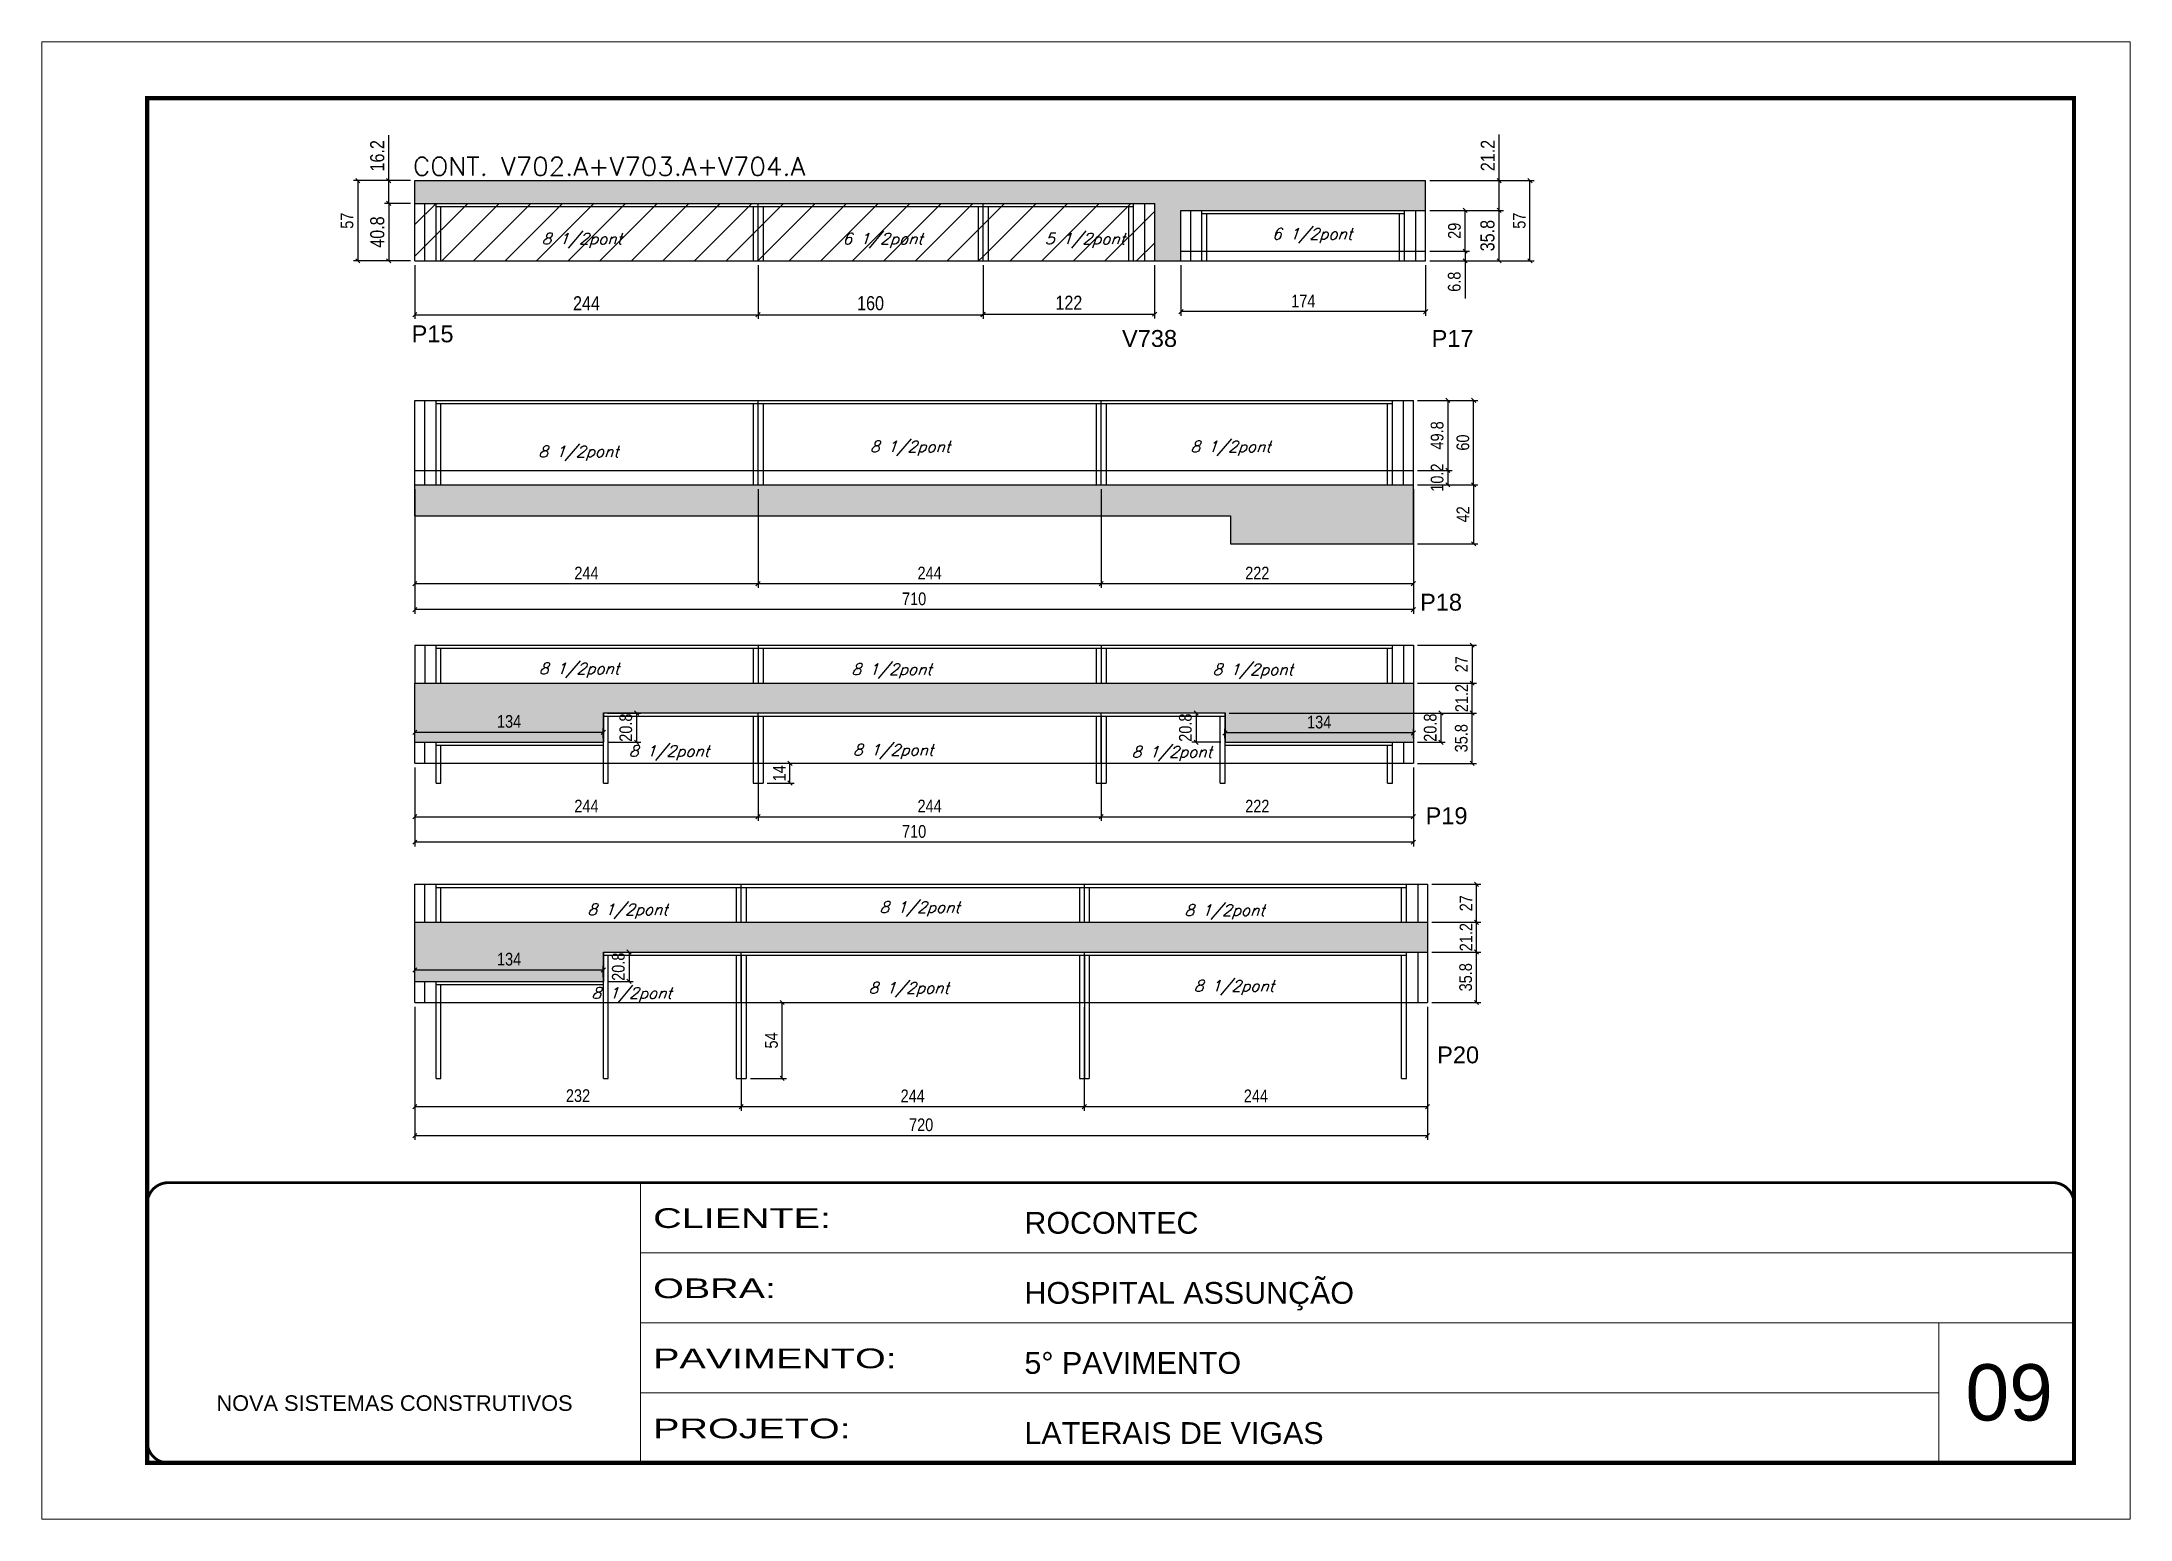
# Model space of a CAD drawing. Extents: x -20960 to -5926, y -2106 to 21915.
# Drawn here: x -12207 to -10722, y 18568 to 19618 of the extents above; entities that cross this region are included whole.
import ezdxf

# ---------------------------------------------------------------- set-up
doc = ezdxf.new("R2010")
doc.units = 0
doc.linetypes.add('CONTINUO', pattern=[0])
doc.linetypes.add('DASHED', pattern=[0.75, 0.5, -0.25])
for name, color, linetype in [('5', 5, 'Continuous'), ('COTA', 241, 'Continuous'), ('Painéis', 200, 'Continuous'), ('Reaproveitamento', 251, 'Continuous'), ('SARR_2.2x7', 40, 'Continuous'), ('SARR_3.5x7', 81, 'Continuous'), ('texto', 7, 'Continuous')]:
    doc.layers.add(name, color=color, linetype=linetype)
for name, color, linetype, lineweight in [('CARIMBO', 255, 'Continuous', 9), ('Folhas', 255, 'Continuous', 9), ('SARRAFO DE PRESSAO', 251, 'DASHED', 9), ('Texto Seção', 7, 'Continuous', 15)]:
    doc.layers.add(name, color=color, linetype=linetype, lineweight=lineweight)
doc.styles.add('ARIAL', font='arial.ttf')
doc.styles.add('COTA TECNICA', font='techl___.ttf', dxfattribs={"height": 10})
doc.styles.add('COTA TECNICA-50', font='techl___.ttf', dxfattribs={"height": 9})
doc.styles.add('REGUA-120', font='ROMANS.shx', dxfattribs={"height": 15})
doc.styles.add('Romans', font='romans.shx')
doc.styles.get("Standard").update_dxf_attribs({"font": 'arial.ttf'})
doc.styles.add('Tecnologia', font='')
doc.styles.get('Tecnologia').set_extended_font_data('Forgotten Futurist')
doc.dimstyles.new('COTA PAINEL-50', dxfattribs={"dimtxt": 9, "dimasz": 3, "dimexe": 3, "dimexo": 3, "dimgap": 3, "dimtad": 1, "dimdec": 1, "dimzin": 12, "dimdsep": 46, "dimtxsty": 'COTA TECNICA-50', "dimblk1": 'OBLIQUE', "dimblk2": 'OBLIQUE', "dimsah": 1, "dimcen": 0.9, "dimclrd": 4, "dimclre": 4, "dimclrt": 240, "dimadec": 1, "dimazin": 3, "dimtfac": 1, "dimtdec": 1, "dimtmove": 0, "dimatfit": 3, "dimfxl": 1, "dimtolj": 1, "dimtzin": 12, "dimarcsym": 0})
doc.dimstyles.new('PAINEL', dxfattribs={"dimtxt": 10, "dimasz": 3, "dimexe": 3, "dimexo": 3, "dimgap": 3, "dimtad": 1, "dimdec": 1, "dimzin": 12, "dimdsep": 46, "dimtxsty": 'COTA TECNICA', "dimblk1": 'OBLIQUE', "dimblk2": 'OBLIQUE', "dimsah": 1, "dimcen": 0.9, "dimclrd": 4, "dimclre": 4, "dimclrt": 240, "dimadec": 1, "dimazin": 3, "dimtfac": 1, "dimtdec": 1, "dimtmove": 0, "dimatfit": 3, "dimfxl": 1, "dimtolj": 1, "dimtzin": 12, "dimarcsym": 0})
pattern_1 = [(45, (-4755, 1148.575), (-11.22532, 11.22532), [])]

msp = doc.modelspace()

# ---------------------------------------------------------------- texts
at = {"layer": '5', "linetype": 'Continuous'}
for s, p in [('P15', (-11944.02, 19404.67)), ('V738', (-11438.89, 19401.39)), ('P17', (-11218.74, 19401.39)), ('P18', (-11226.96, 19213.97)), ('P19', (-11223.04, 19062.2)), ('P20', (-11214.81, 18892.25))]:
    msp.add_text(s, height=12, rotation=0.00004, dxfattribs=at).set_placement(p)
at = {"layer": 'CARIMBO', "style": 'ARIAL'}
msp.add_text('09', height=40, dxfattribs=at).set_placement((-10839.14, 18638.38))
at = {"layer": 'texto', "color": 2, "char_height": 8, "attachment_point": 5, "style": 'Romans'}
for s, insert in [('{\\Q19;\\C256;8 1/2pont}', (-11822.99, 19476.97)), ('{\\Q19;\\C256;6 1/2pont}', (-11609.1, 19476.97)), ('{\\Q19;\\C256;5 1/2pont}', (-11465.23, 19476.97)), ('{\\Q19;\\C256;6 1/2pont}', (-11303.75, 19480.45)), ('{\\Q19;\\C256;8 1/2pont}', (-11589.58, 19329.25)), ('{\\Q19;\\C256;8 1/2pont}', (-11361.7, 19329.25)), ('{\\Q19;\\C256;8 1/2pont}', (-11825.34, 19325.71)), ('{\\Q19;\\C256;8 1/2pont}', (-11824.94, 19171.53)), ('{\\Q19;\\C256;8 1/2pont}', (-11602.71, 19170.97)), ('{\\Q19;\\C256;8 1/2pont}', (-11345.89, 19170.88)), ('{\\Q19;\\C256;8 1/2pont}', (-11761.01, 19112.85)), ('{\\Q19;\\C256;8 1/2pont}', (-11601.63, 19113.66)), ('{\\Q19;\\C256;8 1/2pont}', (-11403.49, 19112.26)), ('{\\Q19;\\C256;8 1/2pont}', (-11582.8, 19001.85)), ('{\\Q19;\\C256;8 1/2pont}', (-11790.46, 19000.29)), ('{\\Q19;\\C256;8 1/2pont}', (-11365.96, 18999.74)), ('{\\Q19;\\C256;8 1/2pont}', (-11590.53, 18944.55)), ('{\\Q19;\\C256;8 1/2pont}', (-11359.3, 18945.93)), ('{\\Q19;\\C256;8 1/2pont}', (-11787.59, 18940.89))]:
    msp.add_mtext(s, dxfattribs=dict(at, insert=insert))
at = {"layer": 'Texto Seção', "style": 'REGUA-120', "width": 1.05}
msp.add_text('CONT. V702.A+V703.A+V704.A', height=13, dxfattribs=at).set_placement((-11943.08, 19523.14))

# ---------------------------------------------------------------- blocks, each defined once
blk = doc.blocks.new('9999999999')
at = {"color": 30, "linetype": 'CONTINUO'}
for p, q in [((98564.6, 34230.2), (98564.6, 34429.4)), ((98564.6, 34379.6), (99584, 34379.6)), ((98564.6, 34329.8), (99488, 34329.8)), ((99584, 34329.8), (99488, 34329.8)), ((99488, 34329.8), (99488, 34230.2)), ((98564.6, 34280), (99488, 34280))]:
    blk.add_line(p, q, dxfattribs=at)
at = {"color": 30, "linetype": 'CONTINUO', "const_width": 2}
blk.add_lwpolyline([(99584, 34230.2), (99584, 34414.4, 0.414214), (99569, 34429.4), (98229, 34429.4, 0.414214), (98214, 34414.4), (98214, 34245.2, 0.414214), (98229, 34230.2), (99584, 34230.2)], format="xyb", dxfattribs=at)
at = {"layer": 'Folhas'}
blk.add_lwpolyline([(98139, 34190.2), (99624, 34190.2), (99624, 35240.2), (98139, 35240.2)], close=True, dxfattribs=at)
at = {"layer": 'Folhas', "color": 30, "const_width": 3}
blk.add_lwpolyline([(98214, 34230.2), (99584, 34230.2), (99584, 35200.2), (98214, 35200.2)], close=True, dxfattribs=at)
at = {"color": 7, "linetype": 'Continuous', "ltscale": 5, "style": 'ARIAL'}
for s, height, p in [('ROCONTEC', 15.48, (98837.7, 34393.1)), ('HOSPITAL ASSUNÇÃO', 15.483, (98837.7, 34343.3)), ('5° PAVIMENTO', 15.483, (98837.7, 34293.5)), ('NOVA SISTEMAS CONSTRUTIVOS', 11.059, (98263.2, 34267.2)), ('LATERAIS DE VIGAS', 15.483, (98837.7, 34243.7))]:
    blk.add_text(s, height=height, dxfattribs=at).set_placement(p)
at = {"layer": 'Folhas', "color": 7, "style": 'Tecnologia', "width": 1.5}
for s, p in [('CLIENTE:', (98573.7, 34397.2)), ('OBRA:', (98573.7, 34347.3)), ('PAVIMENTO:', (98573.7, 34297.5)), ('PROJETO:', (98573.7, 34247.7))]:
    blk.add_text(s, height=14, dxfattribs=at).set_placement(p)
blk = doc.blocks.new('_Oblique')
at = {"color": 0, "linetype": 'ByBlock', "lineweight": -2}
blk.add_line((-0.5, -0.5), (0.5, 0.5), dxfattribs=at)
blk = doc.blocks.new('*D294')
at = {"layer": 'COTA', "color": 4, "lineweight": -2, "ltscale": 25, "transparency": 16777216}
for p, q in [((-11941.7, 19459.6), (-11941.7, 19421.3)), ((-11697.7, 19459.6), (-11697.7, 19421.3)), ((-11941.7, 19424.3), (-11697.7, 19424.3))]:
    blk.add_line(p, q, dxfattribs=at)
at = {"layer": 'Defpoints', "color": 0, "ltscale": 25, "transparency": 16777216}
for p in [(-11941.7, 19462.6), (-11697.7, 19462.6), (-11697.7, 19424.3)]:
    blk.add_point(p, dxfattribs=at)
at = {"layer": 'COTA', "color": 4, "lineweight": -2, "ltscale": 25, "transparency": 16777216, "xscale": 3, "yscale": 3, "zscale": 3, "rotation": 180}
blk.add_blockref('_Oblique', (-11941.7, 19424.3), dxfattribs=at)
at = {"layer": 'COTA', "color": 4, "lineweight": -2, "ltscale": 25, "transparency": 16777216, "xscale": 3, "yscale": 3, "zscale": 3}
blk.add_blockref('_Oblique', (-11697.7, 19424.3), dxfattribs=at)
at = {"layer": 'COTA', "color": 240, "ltscale": 25, "transparency": 16777216, "insert": (-11819.7, 19432.4), "char_height": 10, "attachment_point": 5, "style": 'COTA TECNICA'}
blk.add_mtext('\\A1;244', dxfattribs=at)
blk = doc.blocks.new('*D295')
at = {"layer": 'COTA', "color": 4, "lineweight": -2, "ltscale": 25, "transparency": 16777216}
for p, q in [((-11697.7, 19459.6), (-11697.7, 19421.3)), ((-11537.7, 19459.6), (-11537.7, 19421.3)), ((-11697.7, 19424.3), (-11537.7, 19424.3))]:
    blk.add_line(p, q, dxfattribs=at)
at = {"layer": 'Defpoints', "color": 0, "ltscale": 25, "transparency": 16777216}
for p in [(-11697.7, 19462.6), (-11537.7, 19462.6), (-11537.7, 19424.3)]:
    blk.add_point(p, dxfattribs=at)
at = {"layer": 'COTA', "color": 4, "lineweight": -2, "ltscale": 25, "transparency": 16777216, "xscale": 3, "yscale": 3, "zscale": 3, "rotation": 180}
blk.add_blockref('_Oblique', (-11697.7, 19424.3), dxfattribs=at)
at = {"layer": 'COTA', "color": 4, "lineweight": -2, "ltscale": 25, "transparency": 16777216, "xscale": 3, "yscale": 3, "zscale": 3}
blk.add_blockref('_Oblique', (-11537.7, 19424.3), dxfattribs=at)
at = {"layer": 'COTA', "color": 240, "ltscale": 25, "transparency": 16777216, "insert": (-11617.7, 19432.4), "char_height": 10, "attachment_point": 5, "style": 'COTA TECNICA'}
blk.add_mtext('\\A1;160', dxfattribs=at)
blk = doc.blocks.new('*D296')
at = {"layer": 'COTA', "color": 4, "lineweight": -2, "ltscale": 25, "transparency": 16777216}
for p, q in [((-11537.7, 19459.6), (-11537.7, 19421.7)), ((-11415.7, 19459.6), (-11415.7, 19421.7)), ((-11537.7, 19424.7), (-11415.7, 19424.7))]:
    blk.add_line(p, q, dxfattribs=at)
at = {"layer": 'Defpoints', "color": 0, "ltscale": 25, "transparency": 16777216}
for p in [(-11537.7, 19462.6), (-11415.7, 19462.6), (-11415.7, 19424.7)]:
    blk.add_point(p, dxfattribs=at)
at = {"layer": 'COTA', "color": 4, "lineweight": -2, "ltscale": 25, "transparency": 16777216, "xscale": 3, "yscale": 3, "zscale": 3, "rotation": 180}
blk.add_blockref('_Oblique', (-11537.7, 19424.7), dxfattribs=at)
at = {"layer": 'COTA', "color": 4, "lineweight": -2, "ltscale": 25, "transparency": 16777216, "xscale": 3, "yscale": 3, "zscale": 3}
blk.add_blockref('_Oblique', (-11415.7, 19424.7), dxfattribs=at)
at = {"layer": 'COTA', "color": 240, "ltscale": 25, "transparency": 16777216, "insert": (-11476.7, 19432.8), "char_height": 10, "attachment_point": 5, "style": 'COTA TECNICA'}
blk.add_mtext('\\A1;122', dxfattribs=at)
blk = doc.blocks.new('*D303')
at = {"layer": 'COTA', "color": 4, "lineweight": -2, "ltscale": 25, "transparency": 16777216}
for p, q in [((-11944.7, 19503.4), (-11963.3, 19503.4)), ((-11960.3, 19503.4), (-11960.3, 19462.6)), ((-11944.7, 19462.6), (-11963.3, 19462.6))]:
    blk.add_line(p, q, dxfattribs=at)
at = {"layer": 'Defpoints', "color": 0, "ltscale": 25, "transparency": 16777216}
for p in [(-11941.7, 19503.4), (-11960.3, 19462.6), (-11941.7, 19462.6)]:
    blk.add_point(p, dxfattribs=at)
at = {"layer": 'COTA', "color": 4, "lineweight": -2, "ltscale": 25, "transparency": 16777216, "xscale": 3, "yscale": 3, "zscale": 3}
for p, rotation in [((-11960.3, 19503.4), 90), ((-11960.3, 19462.6), 270)]:
    blk.add_blockref('_Oblique', p, dxfattribs=dict(at, rotation=rotation))
at = {"layer": 'COTA', "color": 240, "ltscale": 25, "transparency": 16777216, "insert": (-11968.4, 19483), "char_height": 10, "attachment_point": 5, "rotation": 90, "style": 'COTA TECNICA'}
blk.add_mtext('\\A1;40.8', dxfattribs=at)
blk = doc.blocks.new('*D304')
at = {"layer": 'COTA', "color": 4, "lineweight": -2, "ltscale": 25, "transparency": 16777216}
for p, q in [((-11960.3, 19519.6), (-11960.3, 19551.8)), ((-11944.7, 19519.6), (-11963.3, 19519.6)), ((-11960.3, 19503.4), (-11960.3, 19519.6)), ((-11944.7, 19503.4), (-11963.3, 19503.4))]:
    blk.add_line(p, q, dxfattribs=at)
at = {"layer": 'Defpoints', "color": 0, "ltscale": 25, "transparency": 16777216}
for p in [(-11960.3, 19519.6), (-11941.7, 19519.6), (-11941.7, 19503.4)]:
    blk.add_point(p, dxfattribs=at)
at = {"layer": 'COTA', "color": 4, "lineweight": -2, "ltscale": 25, "transparency": 16777216, "xscale": 3, "yscale": 3, "zscale": 3}
for p, rotation in [((-11960.3, 19519.6), 90), ((-11960.3, 19503.4), 270)]:
    blk.add_blockref('_Oblique', p, dxfattribs=dict(at, rotation=rotation))
at = {"layer": 'COTA', "color": 240, "ltscale": 25, "transparency": 16777216, "insert": (-11968.4, 19537.2), "char_height": 10, "attachment_point": 5, "rotation": 90, "style": 'COTA TECNICA'}
blk.add_mtext('\\A1;16.2', dxfattribs=at)
blk = doc.blocks.new('*D191')
at = {"layer": 'COTA', "color": 4, "lineweight": -2, "transparency": 16777216}
for p, q in [((-11944.7, 19519.6), (-11985.3, 19519.6)), ((-11982.3, 19519.6), (-11982.3, 19462.6)), ((-11944.7, 19462.6), (-11985.3, 19462.6))]:
    blk.add_line(p, q, dxfattribs=at)
at = {"layer": 'Defpoints', "color": 0, "transparency": 16777216}
for p in [(-11941.7, 19519.6), (-11982.3, 19462.6), (-11941.7, 19462.6)]:
    blk.add_point(p, dxfattribs=at)
at = {"layer": 'COTA', "color": 4, "lineweight": -2, "transparency": 16777216, "xscale": 3, "yscale": 3, "zscale": 3}
for p, rotation in [((-11982.3, 19519.6), 90), ((-11982.3, 19462.6), 270)]:
    blk.add_blockref('_Oblique', p, dxfattribs=dict(at, rotation=rotation))
at = {"layer": 'COTA', "color": 240, "transparency": 16777216, "insert": (-11989.9, 19491.1), "char_height": 9, "attachment_point": 5, "rotation": 90, "style": 'COTA TECNICA-50'}
blk.add_mtext('\\A1;57', dxfattribs=at)
blk = doc.blocks.new('*D297')
at = {"layer": 'COTA', "color": 4, "lineweight": -2, "ltscale": 25, "transparency": 16777216}
for p, q in [((-11220, 19498.4), (-11167.7, 19498.4)), ((-11170.7, 19462.6), (-11170.7, 19498.4)), ((-11220, 19462.6), (-11167.7, 19462.6))]:
    blk.add_line(p, q, dxfattribs=at)
at = {"layer": 'Defpoints', "color": 0, "ltscale": 25, "transparency": 16777216}
for p in [(-11223, 19498.4), (-11170.7, 19498.4), (-11223, 19462.6)]:
    blk.add_point(p, dxfattribs=at)
at = {"layer": 'COTA', "color": 4, "lineweight": -2, "ltscale": 25, "transparency": 16777216, "xscale": 3, "yscale": 3, "zscale": 3}
for p, rotation in [((-11170.7, 19498.4), 90), ((-11170.7, 19462.6), 270)]:
    blk.add_blockref('_Oblique', p, dxfattribs=dict(at, rotation=rotation))
at = {"layer": 'COTA', "color": 240, "ltscale": 25, "transparency": 16777216, "insert": (-11179, 19480.5), "char_height": 10, "attachment_point": 5, "rotation": 90, "style": 'COTA TECNICA'}
blk.add_mtext('\\A1;35.8', dxfattribs=at)
blk = doc.blocks.new('*D298')
at = {"layer": 'COTA', "color": 4, "lineweight": -2, "ltscale": 25, "transparency": 16777216}
for p, q in [((-11170.7, 19519.6), (-11170.7, 19552.3)), ((-11220, 19519.6), (-11167.7, 19519.6)), ((-11170.7, 19498.4), (-11170.7, 19519.6)), ((-11220, 19498.4), (-11167.7, 19498.4))]:
    blk.add_line(p, q, dxfattribs=at)
at = {"layer": 'Defpoints', "color": 0, "ltscale": 25, "transparency": 16777216}
for p in [(-11223, 19519.6), (-11170.7, 19519.6), (-11223, 19498.4)]:
    blk.add_point(p, dxfattribs=at)
at = {"layer": 'COTA', "color": 4, "lineweight": -2, "ltscale": 25, "transparency": 16777216, "xscale": 3, "yscale": 3, "zscale": 3}
for p, rotation in [((-11170.7, 19519.6), 90), ((-11170.7, 19498.4), 270)]:
    blk.add_blockref('_Oblique', p, dxfattribs=dict(at, rotation=rotation))
at = {"layer": 'COTA', "color": 240, "ltscale": 25, "transparency": 16777216, "insert": (-11178.8, 19537.4), "char_height": 10, "attachment_point": 5, "rotation": 90, "style": 'COTA TECNICA'}
blk.add_mtext('\\A1;21.2', dxfattribs=at)
blk = doc.blocks.new('*D299')
at = {"layer": 'COTA', "color": 4, "lineweight": -2, "transparency": 16777216}
for p, q in [((-11397, 19459.6), (-11397, 19423.5)), ((-11223, 19459.6), (-11223, 19423.5)), ((-11223, 19426.5), (-11397, 19426.5))]:
    blk.add_line(p, q, dxfattribs=at)
at = {"layer": 'Defpoints', "color": 0, "transparency": 16777216}
for p in [(-11397, 19462.6), (-11223, 19462.6), (-11397, 19426.5)]:
    blk.add_point(p, dxfattribs=at)
at = {"layer": 'COTA', "color": 4, "lineweight": -2, "transparency": 16777216, "xscale": 3, "yscale": 3, "zscale": 3, "rotation": 180}
blk.add_blockref('_Oblique', (-11397, 19426.5), dxfattribs=at)
at = {"layer": 'COTA', "color": 4, "lineweight": -2, "transparency": 16777216, "xscale": 3, "yscale": 3, "zscale": 3}
blk.add_blockref('_Oblique', (-11223, 19426.5), dxfattribs=at)
at = {"layer": 'COTA', "color": 240, "transparency": 16777216, "insert": (-11310, 19434), "char_height": 9, "attachment_point": 5, "style": 'COTA TECNICA-50'}
blk.add_mtext('\\A1;174', dxfattribs=at)
blk = doc.blocks.new('*D300')
at = {"layer": 'COTA', "color": 4, "lineweight": -2, "transparency": 16777216}
for p, q in [((-11220, 19519.6), (-11145.8, 19519.6)), ((-11148.8, 19462.6), (-11148.8, 19519.6)), ((-11220, 19462.6), (-11145.8, 19462.6))]:
    blk.add_line(p, q, dxfattribs=at)
at = {"layer": 'Defpoints', "color": 0, "transparency": 16777216}
for p in [(-11223, 19519.6), (-11148.8, 19519.6), (-11223, 19462.6)]:
    blk.add_point(p, dxfattribs=at)
at = {"layer": 'COTA', "color": 4, "lineweight": -2, "transparency": 16777216, "xscale": 3, "yscale": 3, "zscale": 3}
for p, rotation in [((-11148.8, 19519.6), 90), ((-11148.8, 19462.6), 270)]:
    blk.add_blockref('_Oblique', p, dxfattribs=dict(at, rotation=rotation))
at = {"layer": 'COTA', "color": 240, "transparency": 16777216, "insert": (-11156.4, 19491.1), "char_height": 9, "attachment_point": 5, "rotation": 90, "style": 'COTA TECNICA-50'}
blk.add_mtext('\\A1;57', dxfattribs=at)
blk = doc.blocks.new('*D301')
at = {"layer": 'COTA', "color": 4, "lineweight": -2, "transparency": 16777216}
for p, q in [((-11220, 19469.4), (-11191.9, 19469.4)), ((-11194.9, 19469.4), (-11194.9, 19462.6)), ((-11220, 19462.6), (-11191.9, 19462.6)), ((-11194.9, 19462.6), (-11194.9, 19435.8))]:
    blk.add_line(p, q, dxfattribs=at)
at = {"layer": 'Defpoints', "color": 0, "transparency": 16777216}
for p in [(-11223, 19469.4), (-11194.9, 19469.4), (-11223, 19462.6)]:
    blk.add_point(p, dxfattribs=at)
at = {"layer": 'COTA', "color": 4, "lineweight": -2, "transparency": 16777216, "xscale": 3, "yscale": 3, "zscale": 3}
for p, rotation in [((-11194.9, 19469.4), 90), ((-11194.9, 19462.6), 270)]:
    blk.add_blockref('_Oblique', p, dxfattribs=dict(at, rotation=rotation))
at = {"layer": 'COTA', "color": 240, "transparency": 16777216, "insert": (-11202.6, 19447.7), "char_height": 9, "attachment_point": 5, "rotation": 90, "style": 'COTA TECNICA-50'}
blk.add_mtext('\\A1;6.8', dxfattribs=at)
blk = doc.blocks.new('*D302')
at = {"layer": 'COTA', "color": 4, "lineweight": -2, "transparency": 16777216}
for p, q in [((-11220, 19498.4), (-11191.9, 19498.4)), ((-11194.9, 19469.4), (-11194.9, 19498.4)), ((-11220, 19469.4), (-11191.9, 19469.4))]:
    blk.add_line(p, q, dxfattribs=at)
at = {"layer": 'Defpoints', "color": 0, "transparency": 16777216}
for p in [(-11223, 19498.4), (-11194.9, 19498.4), (-11223, 19469.4)]:
    blk.add_point(p, dxfattribs=at)
at = {"layer": 'COTA', "color": 4, "lineweight": -2, "transparency": 16777216, "xscale": 3, "yscale": 3, "zscale": 3}
for p, rotation in [((-11194.9, 19498.4), 90), ((-11194.9, 19469.4), 270)]:
    blk.add_blockref('_Oblique', p, dxfattribs=dict(at, rotation=rotation))
at = {"layer": 'COTA', "color": 240, "transparency": 16777216, "insert": (-11202.5, 19483.9), "char_height": 9, "attachment_point": 5, "rotation": 90, "style": 'COTA TECNICA-50'}
blk.add_mtext('\\A1;29', dxfattribs=at)
blk = doc.blocks.new('*D263')
at = {"layer": 'COTA', "color": 4, "lineweight": -2, "transparency": 16777216}
for p, q in [((-11228.7, 19363.4), (-11185.9, 19363.4)), ((-11188.9, 19303.4), (-11188.9, 19363.4)), ((-11228.7, 19303.4), (-11185.9, 19303.4))]:
    blk.add_line(p, q, dxfattribs=at)
at = {"layer": 'Defpoints', "color": 0, "transparency": 16777216}
for p in [(-11231.7, 19363.4), (-11188.9, 19363.4), (-11231.7, 19303.4)]:
    blk.add_point(p, dxfattribs=at)
at = {"layer": 'COTA', "color": 4, "lineweight": -2, "transparency": 16777216, "xscale": 3, "yscale": 3, "zscale": 3}
for p, rotation in [((-11188.9, 19363.4), 90), ((-11188.9, 19303.4), 270)]:
    blk.add_blockref('_Oblique', p, dxfattribs=dict(at, rotation=rotation))
at = {"layer": 'COTA', "color": 240, "transparency": 16777216, "insert": (-11196.5, 19333.4), "char_height": 9, "attachment_point": 5, "rotation": 90, "style": 'COTA TECNICA-50'}
blk.add_mtext('\\A1;60', dxfattribs=at)
blk = doc.blocks.new('*D264')
at = {"layer": 'COTA', "color": 4, "lineweight": -2, "transparency": 16777216}
for p, q in [((-11228.7, 19303.4), (-11185.9, 19303.4)), ((-11188.9, 19303.4), (-11188.9, 19261.4)), ((-11228.7, 19261.4), (-11185.9, 19261.4))]:
    blk.add_line(p, q, dxfattribs=at)
at = {"layer": 'Defpoints', "color": 0, "transparency": 16777216}
for p in [(-11231.7, 19303.4), (-11231.7, 19261.4), (-11188.9, 19261.4)]:
    blk.add_point(p, dxfattribs=at)
at = {"layer": 'COTA', "color": 4, "lineweight": -2, "transparency": 16777216, "xscale": 3, "yscale": 3, "zscale": 3}
for p, rotation in [((-11188.9, 19303.4), 90), ((-11188.9, 19261.4), 270)]:
    blk.add_blockref('_Oblique', p, dxfattribs=dict(at, rotation=rotation))
at = {"layer": 'COTA', "color": 240, "transparency": 16777216, "insert": (-11196.5, 19282.4), "char_height": 9, "attachment_point": 5, "rotation": 90, "style": 'COTA TECNICA-50'}
blk.add_mtext('\\A1;42', dxfattribs=at)
blk = doc.blocks.new('*D265')
at = {"layer": 'COTA', "color": 4, "lineweight": -2, "transparency": 16777216}
for p, q in [((-11228.7, 19363.4), (-11204.2, 19363.4)), ((-11207.2, 19363.4), (-11207.2, 19313.6)), ((-11228.7, 19313.6), (-11204.2, 19313.6))]:
    blk.add_line(p, q, dxfattribs=at)
at = {"layer": 'Defpoints', "color": 0, "transparency": 16777216}
for p in [(-11231.7, 19363.4), (-11231.7, 19313.6), (-11207.2, 19313.6)]:
    blk.add_point(p, dxfattribs=at)
at = {"layer": 'COTA', "color": 4, "lineweight": -2, "transparency": 16777216, "xscale": 3, "yscale": 3, "zscale": 3}
for p, rotation in [((-11207.2, 19363.4), 90), ((-11207.2, 19313.6), 270)]:
    blk.add_blockref('_Oblique', p, dxfattribs=dict(at, rotation=rotation))
at = {"layer": 'COTA', "color": 240, "transparency": 16777216, "insert": (-11214.8, 19338.5), "char_height": 9, "attachment_point": 5, "rotation": 90, "style": 'COTA TECNICA-50'}
blk.add_mtext('\\A1;49.8', dxfattribs=at)
blk = doc.blocks.new('*D266')
at = {"layer": 'COTA', "color": 4, "lineweight": -2, "transparency": 16777216}
for p, q in [((-11228.7, 19313.6), (-11204.2, 19313.6)), ((-11207.2, 19313.6), (-11207.2, 19303.4)), ((-11228.7, 19303.4), (-11204.2, 19303.4))]:
    blk.add_line(p, q, dxfattribs=at)
at = {"layer": 'Defpoints', "color": 0, "transparency": 16777216}
for p in [(-11231.7, 19313.6), (-11231.7, 19303.4), (-11207.2, 19303.4)]:
    blk.add_point(p, dxfattribs=at)
at = {"layer": 'COTA', "color": 4, "lineweight": -2, "transparency": 16777216, "xscale": 3, "yscale": 3, "zscale": 3}
for p, rotation in [((-11207.2, 19313.6), 90), ((-11207.2, 19303.4), 270)]:
    blk.add_blockref('_Oblique', p, dxfattribs=dict(at, rotation=rotation))
at = {"layer": 'COTA', "color": 240, "transparency": 16777216, "insert": (-11214.8, 19308.5), "char_height": 9, "attachment_point": 5, "rotation": 90, "style": 'COTA TECNICA-50'}
blk.add_mtext('\\A1;10.2', dxfattribs=at)
blk = doc.blocks.new('*D267')
at = {"layer": 'COTA', "color": 4, "lineweight": -2, "transparency": 16777216}
for p, q in [((-11941.7, 19300.4), (-11941.7, 19230.2)), ((-11697.7, 19300.4), (-11697.7, 19230.2)), ((-11941.7, 19233.2), (-11697.7, 19233.2))]:
    blk.add_line(p, q, dxfattribs=at)
at = {"layer": 'Defpoints', "color": 0, "transparency": 16777216}
for p in [(-11941.7, 19303.4), (-11697.7, 19303.4), (-11697.7, 19233.2)]:
    blk.add_point(p, dxfattribs=at)
at = {"layer": 'COTA', "color": 4, "lineweight": -2, "transparency": 16777216, "xscale": 3, "yscale": 3, "zscale": 3, "rotation": 180}
blk.add_blockref('_Oblique', (-11941.7, 19233.2), dxfattribs=at)
at = {"layer": 'COTA', "color": 4, "lineweight": -2, "transparency": 16777216, "xscale": 3, "yscale": 3, "zscale": 3}
blk.add_blockref('_Oblique', (-11697.7, 19233.2), dxfattribs=at)
at = {"layer": 'COTA', "color": 240, "transparency": 16777216, "insert": (-11819.7, 19240.7), "char_height": 9, "attachment_point": 5, "style": 'COTA TECNICA-50'}
blk.add_mtext('\\A1;244', dxfattribs=at)
blk = doc.blocks.new('*D268')
at = {"layer": 'COTA', "color": 4, "lineweight": -2, "transparency": 16777216}
for p, q in [((-11697.7, 19300.4), (-11697.7, 19230.2)), ((-11453.7, 19300.4), (-11453.7, 19230.2)), ((-11697.7, 19233.2), (-11453.7, 19233.2))]:
    blk.add_line(p, q, dxfattribs=at)
at = {"layer": 'Defpoints', "color": 0, "transparency": 16777216}
for p in [(-11697.7, 19303.4), (-11453.7, 19303.4), (-11453.7, 19233.2)]:
    blk.add_point(p, dxfattribs=at)
at = {"layer": 'COTA', "color": 4, "lineweight": -2, "transparency": 16777216, "xscale": 3, "yscale": 3, "zscale": 3, "rotation": 180}
blk.add_blockref('_Oblique', (-11697.7, 19233.2), dxfattribs=at)
at = {"layer": 'COTA', "color": 4, "lineweight": -2, "transparency": 16777216, "xscale": 3, "yscale": 3, "zscale": 3}
blk.add_blockref('_Oblique', (-11453.7, 19233.2), dxfattribs=at)
at = {"layer": 'COTA', "color": 240, "transparency": 16777216, "insert": (-11575.7, 19240.7), "char_height": 9, "attachment_point": 5, "style": 'COTA TECNICA-50'}
blk.add_mtext('\\A1;244', dxfattribs=at)
blk = doc.blocks.new('*D269')
at = {"layer": 'COTA', "color": 4, "lineweight": -2, "transparency": 16777216}
for p, q in [((-11453.7, 19300.4), (-11453.7, 19230.2)), ((-11231.7, 19300.4), (-11231.7, 19230.2)), ((-11453.7, 19233.2), (-11231.7, 19233.2))]:
    blk.add_line(p, q, dxfattribs=at)
at = {"layer": 'Defpoints', "color": 0, "transparency": 16777216}
for p in [(-11453.7, 19303.4), (-11231.7, 19303.4), (-11231.7, 19233.2)]:
    blk.add_point(p, dxfattribs=at)
at = {"layer": 'COTA', "color": 4, "lineweight": -2, "transparency": 16777216, "xscale": 3, "yscale": 3, "zscale": 3, "rotation": 180}
blk.add_blockref('_Oblique', (-11453.7, 19233.2), dxfattribs=at)
at = {"layer": 'COTA', "color": 4, "lineweight": -2, "transparency": 16777216, "xscale": 3, "yscale": 3, "zscale": 3}
blk.add_blockref('_Oblique', (-11231.7, 19233.2), dxfattribs=at)
at = {"layer": 'COTA', "color": 240, "transparency": 16777216, "insert": (-11342.7, 19240.7), "char_height": 9, "attachment_point": 5, "style": 'COTA TECNICA-50'}
blk.add_mtext('\\A1;222', dxfattribs=at)
blk = doc.blocks.new('*D270')
at = {"layer": 'COTA', "color": 4, "lineweight": -2, "transparency": 16777216}
for p, q in [((-11228.7, 19189.4), (-11186.9, 19189.4)), ((-11189.9, 19189.4), (-11189.9, 19162.4)), ((-11228.7, 19162.4), (-11186.9, 19162.4))]:
    blk.add_line(p, q, dxfattribs=at)
at = {"layer": 'Defpoints', "color": 0, "transparency": 16777216}
for p in [(-11231.7, 19189.4), (-11231.7, 19162.4), (-11189.9, 19162.4)]:
    blk.add_point(p, dxfattribs=at)
at = {"layer": 'COTA', "color": 4, "lineweight": -2, "transparency": 16777216, "xscale": 3, "yscale": 3, "zscale": 3}
for p, rotation in [((-11189.9, 19189.4), 90), ((-11189.9, 19162.4), 270)]:
    blk.add_blockref('_Oblique', p, dxfattribs=dict(at, rotation=rotation))
at = {"layer": 'COTA', "color": 240, "transparency": 16777216, "insert": (-11197.5, 19175.9), "char_height": 9, "attachment_point": 5, "rotation": 90, "style": 'COTA TECNICA-50'}
blk.add_mtext('\\A1;27', dxfattribs=at)
blk = doc.blocks.new('*D271')
at = {"layer": 'COTA', "color": 4, "lineweight": -2, "transparency": 16777216}
for p, q in [((-11362.7, 19141.2), (-11186.9, 19141.2)), ((-11189.9, 19105.4), (-11189.9, 19141.2)), ((-11228.7, 19105.4), (-11186.9, 19105.4))]:
    blk.add_line(p, q, dxfattribs=at)
at = {"layer": 'Defpoints', "color": 0, "transparency": 16777216}
for p in [(-11365.7, 19141.2), (-11189.9, 19141.2), (-11231.7, 19105.4)]:
    blk.add_point(p, dxfattribs=at)
at = {"layer": 'COTA', "color": 4, "lineweight": -2, "transparency": 16777216, "xscale": 3, "yscale": 3, "zscale": 3}
for p, rotation in [((-11189.9, 19141.2), 90), ((-11189.9, 19105.4), 270)]:
    blk.add_blockref('_Oblique', p, dxfattribs=dict(at, rotation=rotation))
at = {"layer": 'COTA', "color": 240, "transparency": 16777216, "insert": (-11197.6, 19123.3), "char_height": 9, "attachment_point": 5, "rotation": 90, "style": 'COTA TECNICA-50'}
blk.add_mtext('\\A1;35.8', dxfattribs=at)
blk = doc.blocks.new('*D272')
at = {"layer": 'COTA', "color": 4, "lineweight": -2, "transparency": 16777216}
for p, q in [((-11228.7, 19162.4), (-11186.9, 19162.4)), ((-11189.9, 19141.2), (-11189.9, 19162.4)), ((-11362.7, 19141.2), (-11186.9, 19141.2))]:
    blk.add_line(p, q, dxfattribs=at)
at = {"layer": 'Defpoints', "color": 0, "transparency": 16777216}
for p in [(-11231.7, 19162.4), (-11189.9, 19162.4), (-11365.7, 19141.2)]:
    blk.add_point(p, dxfattribs=at)
at = {"layer": 'COTA', "color": 4, "lineweight": -2, "transparency": 16777216, "xscale": 3, "yscale": 3, "zscale": 3}
for p, rotation in [((-11189.9, 19162.4), 90), ((-11189.9, 19141.2), 270)]:
    blk.add_blockref('_Oblique', p, dxfattribs=dict(at, rotation=rotation))
at = {"layer": 'COTA', "color": 240, "transparency": 16777216, "insert": (-11197.4, 19151.8), "char_height": 9, "attachment_point": 5, "rotation": 90, "style": 'COTA TECNICA-50'}
blk.add_mtext('\\A1;21.2', dxfattribs=at)
blk = doc.blocks.new('*D273')
at = {"layer": 'COTA', "color": 4, "lineweight": -2, "transparency": 16777216}
for p, q in [((-11362.7, 19141.2), (-11209, 19141.2)), ((-11212, 19120.4), (-11212, 19141.2)), ((-11228.7, 19120.4), (-11209, 19120.4))]:
    blk.add_line(p, q, dxfattribs=at)
at = {"layer": 'Defpoints', "color": 0, "transparency": 16777216}
for p in [(-11365.7, 19141.2), (-11212, 19141.2), (-11231.7, 19120.4)]:
    blk.add_point(p, dxfattribs=at)
at = {"layer": 'COTA', "color": 4, "lineweight": -2, "transparency": 16777216, "xscale": 3, "yscale": 3, "zscale": 3}
for p, rotation in [((-11212, 19141.2), 90), ((-11212, 19120.4), 270)]:
    blk.add_blockref('_Oblique', p, dxfattribs=dict(at, rotation=rotation))
at = {"layer": 'COTA', "color": 240, "transparency": 16777216, "insert": (-11219.7, 19130.8), "char_height": 9, "attachment_point": 5, "rotation": 90, "style": 'COTA TECNICA-50'}
blk.add_mtext('\\A1;20.8', dxfattribs=at)
blk = doc.blocks.new('*D274')
at = {"layer": 'COTA', "color": 4, "lineweight": -2, "transparency": 16777216}
for p, q in [((-11941.7, 19123.4), (-11941.7, 19130.5)), ((-11941.7, 19127.5), (-11807.7, 19127.5)), ((-11807.7, 19123.4), (-11807.7, 19130.5))]:
    blk.add_line(p, q, dxfattribs=at)
at = {"layer": 'Defpoints', "color": 0, "transparency": 16777216}
for p in [(-11807.7, 19127.5), (-11941.7, 19120.4), (-11807.7, 19120.4)]:
    blk.add_point(p, dxfattribs=at)
at = {"layer": 'COTA', "color": 4, "lineweight": -2, "transparency": 16777216, "xscale": 3, "yscale": 3, "zscale": 3, "rotation": 180}
blk.add_blockref('_Oblique', (-11941.7, 19127.5), dxfattribs=at)
at = {"layer": 'COTA', "color": 4, "lineweight": -2, "transparency": 16777216, "xscale": 3, "yscale": 3, "zscale": 3}
blk.add_blockref('_Oblique', (-11807.7, 19127.5), dxfattribs=at)
at = {"layer": 'COTA', "color": 240, "transparency": 16777216, "insert": (-11874.7, 19135.2), "char_height": 9, "attachment_point": 5, "style": 'COTA TECNICA-50'}
blk.add_mtext('\\A1;134', dxfattribs=at)
blk = doc.blocks.new('*D275')
at = {"layer": 'COTA', "color": 4, "lineweight": -2, "transparency": 16777216}
for p, q in [((-11365.7, 19123.4), (-11365.7, 19130)), ((-11231.7, 19127), (-11365.7, 19127)), ((-11231.7, 19123.4), (-11231.7, 19130))]:
    blk.add_line(p, q, dxfattribs=at)
at = {"layer": 'Defpoints', "color": 0, "transparency": 16777216}
for p in [(-11365.7, 19127), (-11365.7, 19120.4), (-11231.7, 19120.4)]:
    blk.add_point(p, dxfattribs=at)
at = {"layer": 'COTA', "color": 4, "lineweight": -2, "transparency": 16777216, "xscale": 3, "yscale": 3, "zscale": 3, "rotation": 180}
blk.add_blockref('_Oblique', (-11365.7, 19127), dxfattribs=at)
at = {"layer": 'COTA', "color": 4, "lineweight": -2, "transparency": 16777216, "xscale": 3, "yscale": 3, "zscale": 3}
blk.add_blockref('_Oblique', (-11231.7, 19127), dxfattribs=at)
at = {"layer": 'COTA', "color": 240, "transparency": 16777216, "insert": (-11298.7, 19134.7), "char_height": 9, "attachment_point": 5, "style": 'COTA TECNICA-50'}
blk.add_mtext('\\A1;134', dxfattribs=at)
blk = doc.blocks.new('*D276')
at = {"layer": 'COTA', "color": 4, "lineweight": -2, "transparency": 16777216}
for p, q in [((-11941.7, 19102.4), (-11941.7, 19064.5)), ((-11697.7, 19102.4), (-11697.7, 19064.5)), ((-11941.7, 19067.5), (-11697.7, 19067.5))]:
    blk.add_line(p, q, dxfattribs=at)
at = {"layer": 'Defpoints', "color": 0, "transparency": 16777216}
for p in [(-11941.7, 19105.4), (-11697.7, 19105.4), (-11697.7, 19067.5)]:
    blk.add_point(p, dxfattribs=at)
at = {"layer": 'COTA', "color": 4, "lineweight": -2, "transparency": 16777216, "xscale": 3, "yscale": 3, "zscale": 3, "rotation": 180}
blk.add_blockref('_Oblique', (-11941.7, 19067.5), dxfattribs=at)
at = {"layer": 'COTA', "color": 4, "lineweight": -2, "transparency": 16777216, "xscale": 3, "yscale": 3, "zscale": 3}
blk.add_blockref('_Oblique', (-11697.7, 19067.5), dxfattribs=at)
at = {"layer": 'COTA', "color": 240, "transparency": 16777216, "insert": (-11819.7, 19075.1), "char_height": 9, "attachment_point": 5, "style": 'COTA TECNICA-50'}
blk.add_mtext('\\A1;244', dxfattribs=at)
blk = doc.blocks.new('*D277')
at = {"layer": 'COTA', "color": 4, "lineweight": -2, "transparency": 16777216}
for p, q in [((-11697.7, 19102.4), (-11697.7, 19064.5)), ((-11453.7, 19102.4), (-11453.7, 19064.5)), ((-11697.7, 19067.5), (-11453.7, 19067.5))]:
    blk.add_line(p, q, dxfattribs=at)
at = {"layer": 'Defpoints', "color": 0, "transparency": 16777216}
for p in [(-11697.7, 19105.4), (-11453.7, 19105.4), (-11453.7, 19067.5)]:
    blk.add_point(p, dxfattribs=at)
at = {"layer": 'COTA', "color": 4, "lineweight": -2, "transparency": 16777216, "xscale": 3, "yscale": 3, "zscale": 3, "rotation": 180}
blk.add_blockref('_Oblique', (-11697.7, 19067.5), dxfattribs=at)
at = {"layer": 'COTA', "color": 4, "lineweight": -2, "transparency": 16777216, "xscale": 3, "yscale": 3, "zscale": 3}
blk.add_blockref('_Oblique', (-11453.7, 19067.5), dxfattribs=at)
at = {"layer": 'COTA', "color": 240, "transparency": 16777216, "insert": (-11575.7, 19075.1), "char_height": 9, "attachment_point": 5, "style": 'COTA TECNICA-50'}
blk.add_mtext('\\A1;244', dxfattribs=at)
blk = doc.blocks.new('*D278')
at = {"layer": 'COTA', "color": 4, "lineweight": -2, "transparency": 16777216}
for p, q in [((-11453.7, 19102.4), (-11453.7, 19064.5)), ((-11231.7, 19102.4), (-11231.7, 19064.5)), ((-11453.7, 19067.5), (-11231.7, 19067.5))]:
    blk.add_line(p, q, dxfattribs=at)
at = {"layer": 'Defpoints', "color": 0, "transparency": 16777216}
for p in [(-11453.7, 19105.4), (-11231.7, 19105.4), (-11231.7, 19067.5)]:
    blk.add_point(p, dxfattribs=at)
at = {"layer": 'COTA', "color": 4, "lineweight": -2, "transparency": 16777216, "xscale": 3, "yscale": 3, "zscale": 3, "rotation": 180}
blk.add_blockref('_Oblique', (-11453.7, 19067.5), dxfattribs=at)
at = {"layer": 'COTA', "color": 4, "lineweight": -2, "transparency": 16777216, "xscale": 3, "yscale": 3, "zscale": 3}
blk.add_blockref('_Oblique', (-11231.7, 19067.5), dxfattribs=at)
at = {"layer": 'COTA', "color": 240, "transparency": 16777216, "insert": (-11342.7, 19075), "char_height": 9, "attachment_point": 5, "style": 'COTA TECNICA-50'}
blk.add_mtext('\\A1;222', dxfattribs=at)
blk = doc.blocks.new('*D279')
at = {"layer": 'COTA', "color": 4, "lineweight": -2, "transparency": 16777216}
for p, q in [((-11941.7, 19102.4), (-11941.7, 19046.4)), ((-11231.7, 19102.4), (-11231.7, 19046.4)), ((-11231.7, 19049.4), (-11941.7, 19049.4))]:
    blk.add_line(p, q, dxfattribs=at)
at = {"layer": 'Defpoints', "color": 0, "transparency": 16777216}
for p in [(-11941.7, 19105.4), (-11231.7, 19105.4), (-11941.7, 19049.4)]:
    blk.add_point(p, dxfattribs=at)
at = {"layer": 'COTA', "color": 4, "lineweight": -2, "transparency": 16777216, "xscale": 3, "yscale": 3, "zscale": 3, "rotation": 180}
blk.add_blockref('_Oblique', (-11941.7, 19049.4), dxfattribs=at)
at = {"layer": 'COTA', "color": 4, "lineweight": -2, "transparency": 16777216, "xscale": 3, "yscale": 3, "zscale": 3}
blk.add_blockref('_Oblique', (-11231.7, 19049.4), dxfattribs=at)
at = {"layer": 'COTA', "color": 240, "transparency": 16777216, "insert": (-11586.7, 19057), "char_height": 9, "attachment_point": 5, "style": 'COTA TECNICA-50'}
blk.add_mtext('\\A1;710', dxfattribs=at)
blk = doc.blocks.new('*D280')
at = {"layer": 'COTA', "color": 4, "lineweight": -2, "transparency": 16777216}
for p, q in [((-11218.7, 18971.3), (-11183.8, 18971.3)), ((-11186.8, 18935.5), (-11186.8, 18971.3)), ((-11218.7, 18935.5), (-11183.8, 18935.5))]:
    blk.add_line(p, q, dxfattribs=at)
at = {"layer": 'Defpoints', "color": 0, "transparency": 16777216}
for p in [(-11221.7, 18971.3), (-11186.8, 18971.3), (-11221.7, 18935.5)]:
    blk.add_point(p, dxfattribs=at)
at = {"layer": 'COTA', "color": 4, "lineweight": -2, "transparency": 16777216, "xscale": 3, "yscale": 3, "zscale": 3}
for p, rotation in [((-11186.8, 18971.3), 90), ((-11186.8, 18935.5), 270)]:
    blk.add_blockref('_Oblique', p, dxfattribs=dict(at, rotation=rotation))
at = {"layer": 'COTA', "color": 240, "transparency": 16777216, "insert": (-11194.5, 18953.4), "char_height": 9, "attachment_point": 5, "rotation": 90, "style": 'COTA TECNICA-50'}
blk.add_mtext('\\A1;35.8', dxfattribs=at)
blk = doc.blocks.new('*D281')
at = {"layer": 'COTA', "color": 4, "lineweight": -2, "transparency": 16777216}
for p, q in [((-11218.7, 18992.5), (-11183.8, 18992.5)), ((-11186.8, 18971.3), (-11186.8, 18992.5)), ((-11218.7, 18971.3), (-11183.8, 18971.3))]:
    blk.add_line(p, q, dxfattribs=at)
at = {"layer": 'Defpoints', "color": 0, "transparency": 16777216}
for p in [(-11221.7, 18992.5), (-11186.8, 18992.5), (-11221.7, 18971.3)]:
    blk.add_point(p, dxfattribs=at)
at = {"layer": 'COTA', "color": 4, "lineweight": -2, "transparency": 16777216, "xscale": 3, "yscale": 3, "zscale": 3}
for p, rotation in [((-11186.8, 18992.5), 90), ((-11186.8, 18971.3), 270)]:
    blk.add_blockref('_Oblique', p, dxfattribs=dict(at, rotation=rotation))
at = {"layer": 'COTA', "color": 240, "transparency": 16777216, "insert": (-11194.3, 18981.9), "char_height": 9, "attachment_point": 5, "rotation": 90, "style": 'COTA TECNICA-50'}
blk.add_mtext('\\A1;21.2', dxfattribs=at)
blk = doc.blocks.new('*D282')
at = {"layer": 'COTA', "color": 4, "lineweight": -2, "transparency": 16777216}
for p, q in [((-11218.7, 19019.5), (-11183.8, 19019.5)), ((-11186.8, 18992.5), (-11186.8, 19019.5)), ((-11218.7, 18992.5), (-11183.8, 18992.5))]:
    blk.add_line(p, q, dxfattribs=at)
at = {"layer": 'Defpoints', "color": 0, "transparency": 16777216}
for p in [(-11221.7, 19019.5), (-11186.8, 19019.5), (-11221.7, 18992.5)]:
    blk.add_point(p, dxfattribs=at)
at = {"layer": 'COTA', "color": 4, "lineweight": -2, "transparency": 16777216, "xscale": 3, "yscale": 3, "zscale": 3}
for p, rotation in [((-11186.8, 19019.5), 90), ((-11186.8, 18992.5), 270)]:
    blk.add_blockref('_Oblique', p, dxfattribs=dict(at, rotation=rotation))
at = {"layer": 'COTA', "color": 240, "transparency": 16777216, "insert": (-11194.3, 19006), "char_height": 9, "attachment_point": 5, "rotation": 90, "style": 'COTA TECNICA-50'}
blk.add_mtext('\\A1;27', dxfattribs=at)
blk = doc.blocks.new('*D283')
at = {"layer": 'COTA', "color": 4, "lineweight": -2, "transparency": 16777216}
for p, q in [((-11941.7, 18932.5), (-11941.7, 18858.5)), ((-11709.7, 18932.5), (-11709.7, 18858.5)), ((-11941.7, 18861.5), (-11709.7, 18861.5))]:
    blk.add_line(p, q, dxfattribs=at)
at = {"layer": 'Defpoints', "color": 0, "transparency": 16777216}
for p in [(-11941.7, 18935.5), (-11709.7, 18935.5), (-11709.7, 18861.5)]:
    blk.add_point(p, dxfattribs=at)
at = {"layer": 'COTA', "color": 4, "lineweight": -2, "transparency": 16777216, "xscale": 3, "yscale": 3, "zscale": 3, "rotation": 180}
blk.add_blockref('_Oblique', (-11941.7, 18861.5), dxfattribs=at)
at = {"layer": 'COTA', "color": 4, "lineweight": -2, "transparency": 16777216, "xscale": 3, "yscale": 3, "zscale": 3}
blk.add_blockref('_Oblique', (-11709.7, 18861.5), dxfattribs=at)
at = {"layer": 'COTA', "color": 240, "transparency": 16777216, "insert": (-11825.7, 18869.2), "char_height": 9, "attachment_point": 5, "style": 'COTA TECNICA-50'}
blk.add_mtext('\\A1;232', dxfattribs=at)
blk = doc.blocks.new('*D284')
at = {"layer": 'COTA', "color": 4, "lineweight": -2, "transparency": 16777216}
for p, q in [((-11709.7, 18932.5), (-11709.7, 18858.5)), ((-11465.7, 18932.5), (-11465.7, 18858.5)), ((-11709.7, 18861.5), (-11465.7, 18861.5))]:
    blk.add_line(p, q, dxfattribs=at)
at = {"layer": 'Defpoints', "color": 0, "transparency": 16777216}
for p in [(-11709.7, 18935.5), (-11465.7, 18935.5), (-11465.7, 18861.5)]:
    blk.add_point(p, dxfattribs=at)
at = {"layer": 'COTA', "color": 4, "lineweight": -2, "transparency": 16777216, "xscale": 3, "yscale": 3, "zscale": 3, "rotation": 180}
blk.add_blockref('_Oblique', (-11709.7, 18861.5), dxfattribs=at)
at = {"layer": 'COTA', "color": 4, "lineweight": -2, "transparency": 16777216, "xscale": 3, "yscale": 3, "zscale": 3}
blk.add_blockref('_Oblique', (-11465.7, 18861.5), dxfattribs=at)
at = {"layer": 'COTA', "color": 240, "transparency": 16777216, "insert": (-11587.7, 18869.1), "char_height": 9, "attachment_point": 5, "style": 'COTA TECNICA-50'}
blk.add_mtext('\\A1;244', dxfattribs=at)
blk = doc.blocks.new('*D285')
at = {"layer": 'COTA', "color": 4, "lineweight": -2, "transparency": 16777216}
for p, q in [((-11465.7, 18932.5), (-11465.7, 18858.5)), ((-11221.7, 18932.5), (-11221.7, 18858.5)), ((-11465.7, 18861.5), (-11221.7, 18861.5))]:
    blk.add_line(p, q, dxfattribs=at)
at = {"layer": 'Defpoints', "color": 0, "transparency": 16777216}
for p in [(-11465.7, 18935.5), (-11221.7, 18935.5), (-11221.7, 18861.5)]:
    blk.add_point(p, dxfattribs=at)
at = {"layer": 'COTA', "color": 4, "lineweight": -2, "transparency": 16777216, "xscale": 3, "yscale": 3, "zscale": 3, "rotation": 180}
blk.add_blockref('_Oblique', (-11465.7, 18861.5), dxfattribs=at)
at = {"layer": 'COTA', "color": 4, "lineweight": -2, "transparency": 16777216, "xscale": 3, "yscale": 3, "zscale": 3}
blk.add_blockref('_Oblique', (-11221.7, 18861.5), dxfattribs=at)
at = {"layer": 'COTA', "color": 240, "transparency": 16777216, "insert": (-11343.7, 18869.1), "char_height": 9, "attachment_point": 5, "style": 'COTA TECNICA-50'}
blk.add_mtext('\\A1;244', dxfattribs=at)
blk = doc.blocks.new('*D286')
at = {"layer": 'COTA', "color": 4, "lineweight": -2, "transparency": 16777216}
for p, q in [((-11941.7, 18953.5), (-11941.7, 18961.5)), ((-11807.7, 18958.5), (-11941.7, 18958.5)), ((-11807.7, 18953.5), (-11807.7, 18961.5))]:
    blk.add_line(p, q, dxfattribs=at)
at = {"layer": 'Defpoints', "color": 0, "transparency": 16777216}
for p in [(-11941.7, 18958.5), (-11941.7, 18950.5), (-11807.7, 18950.5)]:
    blk.add_point(p, dxfattribs=at)
at = {"layer": 'COTA', "color": 4, "lineweight": -2, "transparency": 16777216, "xscale": 3, "yscale": 3, "zscale": 3, "rotation": 180}
blk.add_blockref('_Oblique', (-11941.7, 18958.5), dxfattribs=at)
at = {"layer": 'COTA', "color": 4, "lineweight": -2, "transparency": 16777216, "xscale": 3, "yscale": 3, "zscale": 3}
blk.add_blockref('_Oblique', (-11807.7, 18958.5), dxfattribs=at)
at = {"layer": 'COTA', "color": 240, "transparency": 16777216, "insert": (-11874.7, 18966.2), "char_height": 9, "attachment_point": 5, "style": 'COTA TECNICA-50'}
blk.add_mtext('\\A1;134', dxfattribs=at)
blk = doc.blocks.new('*D287')
at = {"layer": 'COTA', "color": 4, "lineweight": -2, "transparency": 16777216}
for p, q in [((-11804.7, 18971.3), (-11786.4, 18971.3)), ((-11789.4, 18971.3), (-11789.4, 18950.5)), ((-11804.7, 18950.5), (-11786.4, 18950.5))]:
    blk.add_line(p, q, dxfattribs=at)
at = {"layer": 'Defpoints', "color": 0, "transparency": 16777216}
for p in [(-11807.7, 18971.3), (-11807.7, 18950.5), (-11789.4, 18950.5)]:
    blk.add_point(p, dxfattribs=at)
at = {"layer": 'COTA', "color": 4, "lineweight": -2, "transparency": 16777216, "xscale": 3, "yscale": 3, "zscale": 3}
for p, rotation in [((-11789.4, 18971.3), 90), ((-11789.4, 18950.5), 270)]:
    blk.add_blockref('_Oblique', p, dxfattribs=dict(at, rotation=rotation))
at = {"layer": 'COTA', "color": 240, "transparency": 16777216, "insert": (-11797, 18960.9), "char_height": 9, "attachment_point": 5, "rotation": 90, "style": 'COTA TECNICA-50'}
blk.add_mtext('\\A1;20.8', dxfattribs=at)
blk = doc.blocks.new('*D288')
at = {"layer": 'COTA', "color": 4, "lineweight": -2, "transparency": 16777216}
for p, q in [((-11368.7, 19141.2), (-11389.2, 19141.2)), ((-11386.2, 19141.2), (-11386.2, 19120.4)), ((-11368.7, 19120.4), (-11389.2, 19120.4))]:
    blk.add_line(p, q, dxfattribs=at)
at = {"layer": 'Defpoints', "color": 0, "transparency": 16777216}
for p in [(-11365.7, 19141.2), (-11386.2, 19120.4), (-11365.7, 19120.4)]:
    blk.add_point(p, dxfattribs=at)
at = {"layer": 'COTA', "color": 4, "lineweight": -2, "transparency": 16777216, "xscale": 3, "yscale": 3, "zscale": 3}
for p, rotation in [((-11386.2, 19141.2), 90), ((-11386.2, 19120.4), 270)]:
    blk.add_blockref('_Oblique', p, dxfattribs=dict(at, rotation=rotation))
at = {"layer": 'COTA', "color": 240, "transparency": 16777216, "insert": (-11393.8, 19130.8), "char_height": 9, "attachment_point": 5, "rotation": 90, "style": 'COTA TECNICA-50'}
blk.add_mtext('\\A1;20.8', dxfattribs=at)
blk = doc.blocks.new('*D289')
at = {"layer": 'COTA', "color": 4, "lineweight": -2, "transparency": 16777216}
for p, q in [((-11804.7, 19141.2), (-11781, 19141.2)), ((-11784, 19141.2), (-11784, 19120.4)), ((-11804.7, 19120.4), (-11781, 19120.4))]:
    blk.add_line(p, q, dxfattribs=at)
at = {"layer": 'Defpoints', "color": 0, "transparency": 16777216}
for p in [(-11807.7, 19141.2), (-11807.7, 19120.4), (-11784, 19120.4)]:
    blk.add_point(p, dxfattribs=at)
at = {"layer": 'COTA', "color": 4, "lineweight": -2, "transparency": 16777216, "xscale": 3, "yscale": 3, "zscale": 3}
for p, rotation in [((-11784, 19141.2), 90), ((-11784, 19120.4), 270)]:
    blk.add_blockref('_Oblique', p, dxfattribs=dict(at, rotation=rotation))
at = {"layer": 'COTA', "color": 240, "transparency": 16777216, "insert": (-11791.7, 19130.8), "char_height": 9, "attachment_point": 5, "rotation": 90, "style": 'COTA TECNICA-50'}
blk.add_mtext('\\A1;20.8', dxfattribs=at)
blk = doc.blocks.new('*D290')
at = {"layer": 'COTA', "color": 4, "lineweight": -2, "transparency": 16777216}
for p, q in [((-11675, 19091.4), (-11675, 19105.4)), ((-11691.1, 19091.4), (-11672, 19091.4))]:
    blk.add_line(p, q, dxfattribs=at)
at = {"layer": 'Defpoints', "color": 0, "transparency": 16777216}
for p in [(-11675, 19105.4), (-11675, 19105.4), (-11694.1, 19091.4)]:
    blk.add_point(p, dxfattribs=at)
at = {"layer": 'COTA', "color": 4, "lineweight": -2, "transparency": 16777216, "xscale": 3, "yscale": 3, "zscale": 3}
for p, rotation in [((-11675, 19105.4), 90), ((-11675, 19091.4), 270)]:
    blk.add_blockref('_Oblique', p, dxfattribs=dict(at, rotation=rotation))
at = {"layer": 'COTA', "color": 240, "transparency": 16777216, "insert": (-11682.6, 19098.4), "char_height": 9, "attachment_point": 5, "rotation": 90, "style": 'COTA TECNICA-50'}
blk.add_mtext('\\A1;14', dxfattribs=at)
blk = doc.blocks.new('*D291')
at = {"layer": 'COTA', "color": 4, "lineweight": -2, "transparency": 16777216}
for p, q in [((-11703.1, 18935.5), (-11677.5, 18935.5)), ((-11680.5, 18881.5), (-11680.5, 18935.5)), ((-11703.1, 18881.5), (-11677.5, 18881.5))]:
    blk.add_line(p, q, dxfattribs=at)
at = {"layer": 'Defpoints', "color": 0, "transparency": 16777216}
for p in [(-11706.1, 18935.5), (-11680.5, 18935.5), (-11706.1, 18881.5)]:
    blk.add_point(p, dxfattribs=at)
at = {"layer": 'COTA', "color": 4, "lineweight": -2, "transparency": 16777216, "xscale": 3, "yscale": 3, "zscale": 3}
for p, rotation in [((-11680.5, 18935.5), 90), ((-11680.5, 18881.5), 270)]:
    blk.add_blockref('_Oblique', p, dxfattribs=dict(at, rotation=rotation))
at = {"layer": 'COTA', "color": 240, "transparency": 16777216, "insert": (-11688.1, 18908.5), "char_height": 9, "attachment_point": 5, "rotation": 90, "style": 'COTA TECNICA-50'}
blk.add_mtext('\\A1;54', dxfattribs=at)
blk = doc.blocks.new('*D292')
at = {"layer": 'COTA', "color": 4, "lineweight": -2, "transparency": 16777216}
for p, q in [((-11941.7, 19300.4), (-11941.7, 19211.7)), ((-11231.7, 19300.4), (-11231.7, 19211.7)), ((-11231.7, 19214.7), (-11941.7, 19214.7))]:
    blk.add_line(p, q, dxfattribs=at)
at = {"layer": 'Defpoints', "color": 0, "transparency": 16777216}
for p in [(-11941.7, 19303.4), (-11231.7, 19303.4), (-11941.7, 19214.7)]:
    blk.add_point(p, dxfattribs=at)
at = {"layer": 'COTA', "color": 4, "lineweight": -2, "transparency": 16777216, "xscale": 3, "yscale": 3, "zscale": 3, "rotation": 180}
blk.add_blockref('_Oblique', (-11941.7, 19214.7), dxfattribs=at)
at = {"layer": 'COTA', "color": 4, "lineweight": -2, "transparency": 16777216, "xscale": 3, "yscale": 3, "zscale": 3}
blk.add_blockref('_Oblique', (-11231.7, 19214.7), dxfattribs=at)
at = {"layer": 'COTA', "color": 240, "transparency": 16777216, "insert": (-11586.7, 19222.3), "char_height": 9, "attachment_point": 5, "style": 'COTA TECNICA-50'}
blk.add_mtext('\\A1;710', dxfattribs=at)
blk = doc.blocks.new('*D293')
at = {"layer": 'COTA', "color": 4, "lineweight": -2, "transparency": 16777216}
for p, q in [((-11941.7, 18932.5), (-11941.7, 18837.9)), ((-11221.7, 18932.5), (-11221.7, 18837.9)), ((-11941.7, 18840.9), (-11221.7, 18840.9))]:
    blk.add_line(p, q, dxfattribs=at)
at = {"layer": 'Defpoints', "color": 0, "transparency": 16777216}
for p in [(-11941.7, 18935.5), (-11221.7, 18935.5), (-11221.7, 18840.9)]:
    blk.add_point(p, dxfattribs=at)
at = {"layer": 'COTA', "color": 4, "lineweight": -2, "transparency": 16777216, "xscale": 3, "yscale": 3, "zscale": 3, "rotation": 180}
blk.add_blockref('_Oblique', (-11941.7, 18840.9), dxfattribs=at)
at = {"layer": 'COTA', "color": 4, "lineweight": -2, "transparency": 16777216, "xscale": 3, "yscale": 3, "zscale": 3}
blk.add_blockref('_Oblique', (-11221.7, 18840.9), dxfattribs=at)
at = {"layer": 'COTA', "color": 240, "transparency": 16777216, "insert": (-11581.7, 18848.5), "char_height": 9, "attachment_point": 5, "style": 'COTA TECNICA-50'}
blk.add_mtext('\\A1;720', dxfattribs=at)

# ---------------------------------------------------------------- dimensions: what is measured, and where the dimension line sits
at = {"layer": 'COTA', "ltscale": 25}
dim = msp.add_linear_dim(base=(-11960.29, 19519.56), p1=(-11941.66, 19503.36), p2=(-11941.66, 19519.56), angle=90, dimstyle='PAINEL', dxfattribs=at)
dim.commit()
dim.dimension.update_dxf_attribs({"geometry": '*D304', "text_midpoint": (-11960.29, 19537.18), "dimtype": 160})
for base, p1, p2, picture, middle in [((-11170.73, 19519.56), (-11223.04, 19498.36), (-11223.04, 19519.56), '*D298', (-11178.78, 19537.42)), ((-11960.29, 19462.56), (-11941.66, 19503.36), (-11941.66, 19462.56), '*D303', (-11968.41, 19482.96)), ((-11170.73, 19498.36), (-11223.04, 19462.56), (-11223.04, 19498.36), '*D297', (-11178.97, 19480.46))]:
    dim = msp.add_linear_dim(base=base, p1=p1, p2=p2, angle=90, dimstyle='PAINEL', dxfattribs=at)
    dim.commit()
    dim.dimension.update_dxf_attribs({"geometry": picture, "text_midpoint": middle})
at = {"layer": 'COTA'}
for base, p1, p2, picture, middle in [((-11982.35, 19462.56), (-11941.66, 19519.56), (-11941.66, 19462.56), '*D191', (-11989.94, 19491.06)), ((-11148.81, 19519.56), (-11223.04, 19462.56), (-11223.04, 19519.56), '*D300', (-11156.41, 19491.06)), ((-11188.92, 19363.38), (-11231.66, 19303.38), (-11231.66, 19363.38), '*D263', (-11196.51, 19333.38)), ((-11207.19, 19313.58), (-11231.66, 19363.38), (-11231.66, 19313.58), '*D265', (-11214.78, 19338.48)), ((-11188.92, 19261.38), (-11231.66, 19303.38), (-11231.66, 19261.38), '*D264', (-11196.48, 19282.38)), ((-11189.89, 19162.45), (-11231.66, 19189.45), (-11231.66, 19162.45), '*D270', (-11197.46, 19175.95)), ((-11189.89, 19141.25), (-11231.66, 19105.45), (-11365.66, 19141.25), '*D271', (-11197.61, 19123.35)), ((-11186.76, 19019.5), (-11221.66, 18992.5), (-11221.66, 19019.5), '*D282', (-11194.33, 19006)), ((-11186.76, 18971.3), (-11221.66, 18935.5), (-11221.66, 18971.3), '*D280', (-11194.48, 18953.4)), ((-11680.51, 18935.5), (-11706.14, 18881.5), (-11706.14, 18935.5), '*D291', (-11688.11, 18908.5))]:
    dim = msp.add_linear_dim(base=base, p1=p1, p2=p2, angle=90, dimstyle='COTA PAINEL-50', dxfattribs=at)
    dim.commit()
    dim.dimension.update_dxf_attribs({"geometry": picture, "text_midpoint": middle})
dim = msp.add_linear_dim(base=(-11194.95, 19498.36), p1=(-11223.04, 19469.36), p2=(-11223.04, 19498.36), angle=90, dimstyle='COTA PAINEL-50', override={"dimtmove": 1}, dxfattribs=at)
dim.commit()
dim.dimension.update_dxf_attribs({"geometry": '*D302', "text_midpoint": (-11202.53, 19483.86)})
for base, p1, p2, picture, middle in [((-11194.95, 19469.36), (-11223.04, 19462.56), (-11223.04, 19469.36), '*D301', (-11194.95, 19447.68)), ((-11784.04, 19120.45), (-11807.66, 19141.25), (-11807.66, 19120.45), '*D289', (-11784.04, 19130.85)), ((-11386.23, 19120.45), (-11365.66, 19141.25), (-11365.66, 19120.45), '*D288', (-11386.23, 19130.85)), ((-11212.05, 19141.25), (-11231.66, 19120.45), (-11365.66, 19141.25), '*D273', (-11212.05, 19130.85)), ((-11675.02, 19105.45), (-11694.14, 19091.45), (-11675.02, 19105.45), '*D290', (-11675.02, 19098.45)), ((-11186.76, 18992.5), (-11221.66, 18971.3), (-11221.66, 18992.5), '*D281', (-11186.76, 18981.9)), ((-11789.39, 18950.5), (-11807.66, 18971.3), (-11807.66, 18950.5), '*D287', (-11789.39, 18960.9))]:
    dim = msp.add_linear_dim(base=base, p1=p1, p2=p2, angle=90, dimstyle='COTA PAINEL-50', dxfattribs=at)
    dim.commit()
    dim.dimension.update_dxf_attribs({"geometry": picture, "text_midpoint": middle, "dimtype": 160})
at = {"layer": 'COTA', "ltscale": 25}
dim = msp.add_linear_dim(base=(-11697.66, 19424.29), p1=(-11941.66, 19462.56), p2=(-11697.66, 19462.56), dimstyle='PAINEL', dxfattribs=at)
dim.commit()
dim.dimension.update_dxf_attribs({"geometry": '*D294', "text_midpoint": (-11819.66, 19424.29), "dimtype": 160})
dim = msp.add_linear_dim(base=(-11537.66, 19424.29), p1=(-11697.66, 19462.56), p2=(-11537.66, 19462.56), dimstyle='PAINEL', dxfattribs=at)
dim.commit()
dim.dimension.update_dxf_attribs({"geometry": '*D295', "text_midpoint": (-11617.66, 19432.39)})
dim = msp.add_linear_dim(base=(-11415.66, 19424.72), p1=(-11537.66, 19462.56), p2=(-11415.66, 19462.56), dimstyle='PAINEL', override={"dimtmove": 1}, dxfattribs=at)
dim.commit()
dim.dimension.update_dxf_attribs({"geometry": '*D296', "text_midpoint": (-11476.66, 19432.78)})
at = {"layer": 'COTA'}
for base, p1, p2, picture, middle in [((-11397.02, 19426.46), (-11223.04, 19462.56), (-11397.02, 19462.56), '*D299', (-11310.03, 19434.02)), ((-11697.66, 19233.17), (-11941.66, 19303.38), (-11697.66, 19303.38), '*D267', (-11819.66, 19240.74)), ((-11941.66, 19214.71), (-11231.66, 19303.38), (-11941.66, 19303.38), '*D292', (-11586.66, 19222.3)), ((-11807.66, 19127.54), (-11941.66, 19120.45), (-11807.66, 19120.45), '*D274', (-11874.66, 19135.24)), ((-11365.66, 19127.03), (-11231.66, 19120.45), (-11365.66, 19120.45), '*D275', (-11298.66, 19134.73)), ((-11697.66, 19067.55), (-11941.66, 19105.45), (-11697.66, 19105.45), '*D276', (-11819.66, 19075.11)), ((-11941.66, 19049.41), (-11231.66, 19105.45), (-11941.66, 19105.45), '*D279', (-11586.66, 19057.01)), ((-11941.66, 18958.49), (-11807.66, 18950.5), (-11941.66, 18950.5), '*D286', (-11874.66, 18966.19)), ((-11709.66, 18861.53), (-11941.66, 18935.5), (-11709.66, 18935.5), '*D283', (-11825.66, 18869.23)), ((-11221.66, 18840.89), (-11941.66, 18935.5), (-11221.66, 18935.5), '*D293', (-11581.66, 18848.48))]:
    dim = msp.add_linear_dim(base=base, p1=p1, p2=p2, dimstyle='COTA PAINEL-50', dxfattribs=at)
    dim.commit()
    dim.dimension.update_dxf_attribs({"geometry": picture, "text_midpoint": middle})
for base, p1, p2, picture, middle in [((-11207.19, 19303.38), (-11231.66, 19313.58), (-11231.66, 19303.38), '*D266', (-11207.19, 19308.48)), ((-11189.89, 19162.45), (-11365.66, 19141.25), (-11231.66, 19162.45), '*D272', (-11189.89, 19151.85))]:
    dim = msp.add_linear_dim(base=base, p1=p1, p2=p2, angle=90, dimstyle='COTA PAINEL-50', override={"dimtmove": 1}, dxfattribs=at)
    dim.commit()
    dim.dimension.update_dxf_attribs({"geometry": picture, "text_midpoint": middle, "dimtype": 160})
for base, p1, p2, picture, middle in [((-11453.66, 19233.17), (-11697.66, 19303.38), (-11453.66, 19303.38), '*D268', (-11575.66, 19240.74)), ((-11231.66, 19233.17), (-11453.66, 19303.38), (-11231.66, 19303.38), '*D269', (-11342.66, 19240.67)), ((-11453.66, 19067.55), (-11697.66, 19105.45), (-11453.66, 19105.45), '*D277', (-11575.66, 19075.11)), ((-11231.66, 19067.55), (-11453.66, 19105.45), (-11231.66, 19105.45), '*D278', (-11342.66, 19075.05)), ((-11465.66, 18861.53), (-11709.66, 18935.5), (-11465.66, 18935.5), '*D284', (-11587.66, 18869.09)), ((-11221.66, 18861.53), (-11465.66, 18935.5), (-11221.66, 18935.5), '*D285', (-11343.66, 18869.09))]:
    dim = msp.add_linear_dim(base=base, p1=p1, p2=p2, dimstyle='COTA PAINEL-50', override={"dimtmove": 1}, dxfattribs=at)
    dim.commit()
    dim.dimension.update_dxf_attribs({"geometry": picture, "text_midpoint": middle})

# ---------------------------------------------------------------- hatches: boundary and pattern name
at = {"layer": 'COTA', "linetype": 'ByBlock'}
h = msp.add_hatch(dxfattribs=at)
h.set_pattern_fill('AR-CONC', color=256, scale=0.03)
h.set_pattern_definition([(50, (-4755, 1148.575), (5.4655401, -0.4781726), [0.5715, -6.2865]), (355, (-4755, 1148.575), (-1.0573026, 5.7317054), [0.4572, -5.0292175]), (100.451445, (-4754.5445, 1148.535), (4.4082374, 5.2535326), [0.4857003, -5.3427073]), (46.1842, (-4755, 1150.099), (8.1323712, -1.2612698), [0.85725, -9.42975]), (96.635558, (-4754.322, 1149.994), (7.122124, 7.4227837), [0.7285507, -8.0140682]), (351.18415, (-4755, 1150.099), (7.122124, 7.4227837), [0.685799, -7.543792]), (21, (-4754.238, 1149.718), (4.5484317, -3.0679559), [0.5715, -6.2865]), (326, (-4754.238, 1149.718), (1.8540609, 5.525639), [0.4572, -5.0292]), (71.451445, (-4753.859, 1149.4624), (6.4024926, 2.457683), [0.4857003, -5.3426981]), (37.5, (-4755, 1148.5751), (0.0926581, 2.53665117), [0, -4.96824, 0, -5.1054, 0, -5.04825]), (7.5, (-4755, 1148.575), (2.00458988, 3.00541724), [0, -2.91084, 0, -4.85394, 0, -1.92405]), (327.5, (-4756.6993, 1148.5751), (4.06771786, -0.17186232), [0, -1.905, 0, -5.9436, 0, -7.8867]), (317.5, (-4757.4613, 1148.575), (4.44387544, 0.7627947), [0, -2.4765, 0, -3.94716, 0, -5.6007])])
h.paths.add_polyline_path([(-11397.02, 19498.36), (-11223.04, 19498.36), (-11223.04, 19519.56), (-11941.66, 19519.56), (-11941.66, 19503.36), (-11415.66, 19503.36), (-11415.66, 19462.56), (-11397.02, 19462.56)])
h = msp.add_hatch(dxfattribs=at)
h.set_pattern_fill('AR-CONC', color=256, scale=0.03)
h.set_pattern_definition([(50, (-6189.2095, 541.665), (5.4655401, -0.4781726), [0.5715, -6.2865]), (355, (-6189.2095, 541.665), (-1.0573026, 5.7317054), [0.4572, -5.0292175]), (100.451445, (-6188.754, 541.625), (4.4082374, 5.2535326), [0.4857003, -5.3427073]), (46.1842, (-6189.2095, 543.189), (8.1323712, -1.2612698), [0.85725, -9.42975]), (96.635558, (-6188.532, 543.084), (7.122124, 7.4227837), [0.7285507, -8.0140682]), (351.18415, (-6189.2095, 543.189), (7.122124, 7.4227837), [0.685799, -7.543792]), (21, (-6188.4475, 542.808), (4.5484317, -3.0679559), [0.5715, -6.2865]), (326, (-6188.4475, 542.808), (1.8540609, 5.525639), [0.4572, -5.0292]), (71.451445, (-6188.0685, 542.5524), (6.4024926, 2.457683), [0.4857003, -5.3426981]), (37.5, (-6189.2095, 541.665), (0.0926581, 2.53665117), [0, -4.96824, 0, -5.1054, 0, -5.04825]), (7.5, (-6189.2095, 541.665), (2.00458988, 3.00541724), [0, -2.91084, 0, -4.85394, 0, -1.92405]), (327.5, (-6190.9088, 541.665), (4.06771786, -0.17186232), [0, -1.905, 0, -5.9436, 0, -7.8867]), (317.5, (-6191.6708, 541.665), (4.44387544, 0.7627947), [0, -2.4765, 0, -3.94716, 0, -5.6007])])
h.paths.add_polyline_path([(-11361.66, 19303.38), (-11941.66, 19303.38), (-11941.66, 19281.38), (-11361.66, 19281.38), (-11361.66, 19261.38), (-11231.66, 19261.38), (-11231.66, 19303.38)])
h = msp.add_hatch(dxfattribs=at)
h.set_pattern_fill('AR-CONC', color=256, scale=0.03)
h.set_pattern_definition([(50, (-6939.2095, 367.735), (5.4655401, -0.4781726), [0.5715, -6.2865]), (355, (-6939.2095, 367.735), (-1.0573026, 5.7317054), [0.4572, -5.0292175]), (100.451445, (-6938.754, 367.695), (4.4082374, 5.2535326), [0.4857003, -5.3427073]), (46.1842, (-6939.2095, 369.259), (8.1323712, -1.2612698), [0.85725, -9.42975]), (96.635558, (-6938.532, 369.154), (7.122124, 7.4227837), [0.7285507, -8.0140682]), (351.18415, (-6939.2095, 369.259), (7.122124, 7.4227837), [0.685799, -7.543792]), (21, (-6938.4475, 368.878), (4.5484317, -3.0679559), [0.5715, -6.2865]), (326, (-6938.4475, 368.878), (1.8540609, 5.525639), [0.4572, -5.0292]), (71.451445, (-6938.0685, 368.6224), (6.4024926, 2.457683), [0.4857003, -5.3426981]), (37.5, (-6939.2095, 367.735), (0.0926581, 2.53665117), [0, -4.96824, 0, -5.1054, 0, -5.04825]), (7.5, (-6939.2095, 367.735), (2.00458988, 3.00541724), [0, -2.91084, 0, -4.85394, 0, -1.92405]), (327.5, (-6940.9088, 367.735), (4.06771786, -0.17186232), [0, -1.905, 0, -5.9436, 0, -7.8867]), (317.5, (-6941.6708, 367.735), (4.44387544, 0.7627947), [0, -2.4765, 0, -3.94716, 0, -5.6007])])
h.paths.add_polyline_path([(-11941.66, 19162.45), (-11941.66, 19147.45), (-11941.66, 19120.45), (-11807.66, 19120.45), (-11807.66, 19141.25), (-11365.66, 19141.25), (-11365.66, 19120.45), (-11231.66, 19120.45), (-11231.66, 19147.45), (-11231.66, 19162.45)])
h = msp.add_hatch(dxfattribs=at)
h.set_pattern_fill('AR-CONC', color=256, scale=0.03)
h.set_pattern_definition([(50, (-7689.2095, 197.7887), (5.4655401, -0.4781726), [0.5715, -6.2865]), (355, (-7689.2095, 197.7887), (-1.0573026, 5.7317054), [0.4572, -5.0292175]), (100.451445, (-7688.754, 197.749), (4.4082374, 5.2535326), [0.4857003, -5.3427073]), (46.1842, (-7689.2095, 199.313), (8.1323712, -1.2612698), [0.85725, -9.42975]), (96.635558, (-7688.532, 199.2076), (7.122124, 7.4227837), [0.7285507, -8.0140682]), (351.18415, (-7689.2095, 199.313), (7.122124, 7.4227837), [0.685799, -7.543792]), (21, (-7688.4475, 198.9317), (4.5484317, -3.0679559), [0.5715, -6.2865]), (326, (-7688.4475, 198.9317), (1.8540609, 5.525639), [0.4572, -5.0292]), (71.451445, (-7688.0685, 198.676), (6.4024926, 2.457683), [0.4857003, -5.3426981]), (37.5, (-7689.2095, 197.7887), (0.0926581, 2.53665117), [0, -4.96824, 0, -5.1054, 0, -5.04825]), (7.5, (-7689.2095, 197.7887), (2.00458988, 3.00541724), [0, -2.91084, 0, -4.85394, 0, -1.92405]), (327.5, (-7690.9088, 197.7887), (4.06771786, -0.17186232), [0, -1.905, 0, -5.9436, 0, -7.8867]), (317.5, (-7691.6708, 197.7887), (4.44387544, 0.7627947), [0, -2.4765, 0, -3.94716, 0, -5.6007])])
h.paths.add_polyline_path([(-11807.66, 18950.5), (-11807.66, 18971.3), (-11221.66, 18971.3), (-11221.66, 18992.5), (-11941.66, 18992.5), (-11941.66, 18977.5), (-11941.66, 18950.5)])
at = {"layer": 'Reaproveitamento'}
h = msp.add_hatch(dxfattribs=at)
h.set_pattern_fill('ANSI31', color=256, scale=5)
h.set_pattern_definition(pattern_1)
h.paths.add_polyline_path([(-11697.66, 19462.56), (-11697.66, 19503.36), (-11941.66, 19503.36), (-11941.66, 19462.56)])
h = msp.add_hatch(dxfattribs=at)
h.set_pattern_fill('ANSI31', color=256, scale=5)
h.set_pattern_definition(pattern_1)
h.paths.add_polyline_path([(-11613.16, 19462.56), (-11537.66, 19462.56), (-11537.66, 19503.36), (-11697.66, 19503.36), (-11697.66, 19462.56)])
h = msp.add_hatch(dxfattribs=at)
h.set_pattern_fill('ANSI31', color=256, scale=5)
h.set_pattern_definition(pattern_1)
h.paths.add_polyline_path([(-11415.66, 19462.56), (-11415.66, 19503.36), (-11537.66, 19503.36), (-11537.66, 19462.56)])

# ---------------------------------------------------------------- linework, layer by layer
at = {"layer": 'COTA', "linetype": 'ByBlock'}
for p, q in [((-11941.66, 19503.36), (-11941.66, 19519.56)), ((-11941.66, 19519.56), (-11223.04, 19519.56)), ((-11223.04, 19498.36), (-11223.04, 19519.56)), ((-11941.66, 19462.56), (-11415.66, 19462.56)), ((-11415.66, 19462.56), (-11397.02, 19462.56)), ((-11941.66, 19281.38), (-11941.66, 19303.38)), ((-11231.66, 19261.38), (-11231.66, 19303.38)), ((-11941.66, 19281.38), (-11361.66, 19281.38)), ((-11361.66, 19281.38), (-11361.66, 19261.38)), ((-11361.66, 19261.38), (-11231.66, 19261.38)), ((-11941.66, 19120.45), (-11941.66, 19162.45)), ((-11231.66, 19162.45), (-11231.66, 19120.45)), ((-11941.66, 18950.5), (-11941.66, 18992.5)), ((-11221.66, 18992.5), (-11221.66, 18971.3))]:
    msp.add_line(p, q, dxfattribs=at)
at = {"layer": 'Painéis'}
for p, q in [((-11941.66, 19503.36), (-11415.66, 19503.36)), ((-11397.02, 19498.36), (-11223.04, 19498.36)), ((-11397.02, 19469.36), (-11223.04, 19469.36)), ((-11941.66, 19462.56), (-11613.16, 19462.56)), ((-11397.02, 19462.56), (-11223.04, 19462.56)), ((-11941.66, 19363.38), (-11231.66, 19363.38)), ((-11941.66, 19303.38), (-11941.66, 19363.38)), ((-11697.66, 19303.38), (-11697.66, 19363.38)), ((-11453.66, 19303.38), (-11453.66, 19363.38)), ((-11231.66, 19303.38), (-11231.66, 19363.38)), ((-11941.66, 19313.58), (-11231.66, 19313.58)), ((-11941.66, 19303.38), (-11231.66, 19303.38)), ((-11941.66, 19189.45), (-11231.66, 19189.45)), ((-11941.66, 19189.45), (-11941.66, 19162.45)), ((-11697.66, 19189.45), (-11697.66, 19162.45)), ((-11453.66, 19189.45), (-11453.66, 19162.45)), ((-11231.66, 19189.45), (-11231.66, 19162.45)), ((-11941.66, 19162.45), (-11231.66, 19162.45)), ((-11807.66, 19141.25), (-11365.66, 19141.25)), ((-11807.66, 19141.25), (-11807.66, 19120.45)), ((-11697.66, 19105.45), (-11697.66, 19141.25)), ((-11453.66, 19105.45), (-11453.66, 19141.25)), ((-11365.66, 19141.25), (-11365.66, 19120.45)), ((-11941.66, 19120.45), (-11807.66, 19120.45)), ((-11941.66, 19105.45), (-11941.66, 19120.45)), ((-11365.66, 19120.45), (-11231.66, 19120.45)), ((-11231.66, 19120.45), (-11231.66, 19105.45)), ((-11941.66, 19105.45), (-11231.66, 19105.45)), ((-11941.66, 19019.5), (-11221.66, 19019.5)), ((-11941.66, 18992.5), (-11941.66, 19019.5)), ((-11709.66, 18992.5), (-11709.66, 19019.5)), ((-11465.66, 18992.5), (-11465.66, 19019.5)), ((-11221.66, 19019.5), (-11221.66, 18992.5)), ((-11941.66, 18992.5), (-11221.66, 18992.5)), ((-11807.66, 18971.3), (-11221.66, 18971.3)), ((-11807.66, 18971.3), (-11807.66, 18950.5)), ((-11709.66, 18935.5), (-11709.66, 18971.3)), ((-11465.66, 18935.5), (-11465.66, 18971.3)), ((-11221.66, 18971.3), (-11221.66, 18935.5)), ((-11941.66, 18950.5), (-11807.66, 18950.5)), ((-11941.66, 18935.5), (-11941.66, 18950.5)), ((-11941.66, 18935.5), (-11811.66, 18935.5)), ((-11811.66, 18935.5), (-11221.66, 18935.5))]:
    msp.add_line(p, q, dxfattribs=at)
at = {"layer": 'Painéis', "ltscale": 25}
for p, q in [((-11941.66, 19462.56), (-11941.66, 19503.36)), ((-11697.66, 19462.56), (-11697.66, 19503.36)), ((-11537.66, 19462.56), (-11537.66, 19503.36)), ((-11415.66, 19462.56), (-11415.66, 19503.36)), ((-11397.02, 19462.56), (-11397.02, 19498.36)), ((-11223.04, 19462.56), (-11223.04, 19498.36)), ((-11613.16, 19462.56), (-11415.66, 19462.56)), ((-11613.16, 19462.56), (-11613.16, 19462.56))]:
    msp.add_line(p, q, dxfattribs=at)
at = {"layer": 'SARR_2.2x7', "linetype": 'Continuous'}
for p, q in [((-11934.66, 19462.56), (-11934.66, 19503.36)), ((-11926.66, 19501.16), (-11697.66, 19501.16)), ((-11697.66, 19501.16), (-11537.66, 19501.16)), ((-11537.66, 19501.16), (-11430.66, 19501.16)), ((-11422.66, 19462.56), (-11422.66, 19503.36)), ((-11390.02, 19462.56), (-11390.02, 19498.36)), ((-11230.04, 19462.56), (-11230.04, 19498.36)), ((-11382.02, 19496.16), (-11238.04, 19496.16)), ((-11934.66, 19303.38), (-11934.66, 19363.38)), ((-11926.66, 19361.18), (-11697.66, 19361.18)), ((-11697.66, 19361.18), (-11453.66, 19361.18)), ((-11453.66, 19361.18), (-11246.66, 19361.18)), ((-11238.66, 19303.38), (-11238.66, 19363.38)), ((-11934.66, 19189.45), (-11934.66, 19162.45)), ((-11926.66, 19187.25), (-11697.66, 19187.25)), ((-11697.66, 19187.25), (-11453.66, 19187.25)), ((-11453.66, 19187.25), (-11246.66, 19187.25)), ((-11238.66, 19189.45), (-11238.66, 19162.45)), ((-11807.66, 19139.05), (-11697.66, 19139.05)), ((-11697.66, 19139.05), (-11453.66, 19139.05)), ((-11453.66, 19139.05), (-11365.66, 19139.05)), ((-11934.66, 19105.45), (-11934.66, 19120.45)), ((-11926.66, 19118.25), (-11807.66, 19118.25)), ((-11365.66, 19118.25), (-11246.66, 19118.25)), ((-11238.66, 19120.45), (-11238.66, 19105.45)), ((-11934.66, 18992.5), (-11934.66, 19019.5)), ((-11926.66, 19017.3), (-11709.66, 19017.3)), ((-11709.66, 19017.3), (-11465.66, 19017.3)), ((-11465.66, 19017.3), (-11236.66, 19017.3)), ((-11228.66, 19019.5), (-11228.66, 18992.5)), ((-11807.66, 18969.1), (-11709.66, 18969.1)), ((-11709.66, 18969.1), (-11465.66, 18969.1)), ((-11465.66, 18969.1), (-11236.66, 18969.1)), ((-11228.66, 18971.3), (-11228.66, 18935.5)), ((-11934.66, 18935.5), (-11934.66, 18950.5)), ((-11926.66, 18948.3), (-11807.66, 18948.3))]:
    msp.add_line(p, q, dxfattribs=at)
at = {"layer": 'SARR_3.5x7'}
for p, q in [((-11926.66, 19462.56), (-11926.66, 19503.36)), ((-11923.16, 19462.56), (-11923.16, 19501.16)), ((-11701.16, 19501.16), (-11701.16, 19462.56)), ((-11694.14, 19501.16), (-11694.14, 19462.56)), ((-11541.16, 19501.16), (-11541.16, 19462.56)), ((-11534.14, 19501.16), (-11534.14, 19462.56)), ((-11434.16, 19462.56), (-11434.16, 19501.16)), ((-11430.66, 19462.56), (-11430.66, 19503.36)), ((-11382.02, 19462.56), (-11382.02, 19498.36)), ((-11238.04, 19462.56), (-11238.04, 19498.36)), ((-11378.52, 19462.56), (-11378.52, 19496.16)), ((-11241.54, 19462.56), (-11241.54, 19496.16)), ((-11926.66, 19303.38), (-11926.66, 19363.38)), ((-11923.16, 19303.38), (-11923.16, 19361.18)), ((-11701.19, 19361.18), (-11701.19, 19303.38)), ((-11694.14, 19361.18), (-11694.14, 19303.38)), ((-11457.19, 19361.18), (-11457.19, 19303.38)), ((-11450.14, 19361.18), (-11450.14, 19303.38)), ((-11250.16, 19303.38), (-11250.16, 19361.18)), ((-11246.66, 19303.38), (-11246.66, 19363.38)), ((-11926.66, 19162.45), (-11926.66, 19189.45)), ((-11923.16, 19162.45), (-11923.16, 19187.25)), ((-11701.19, 19187.25), (-11701.19, 19162.45)), ((-11694.14, 19187.25), (-11694.14, 19162.45)), ((-11457.19, 19187.25), (-11457.19, 19162.45)), ((-11450.14, 19187.25), (-11450.14, 19162.45)), ((-11250.16, 19162.45), (-11250.16, 19187.25)), ((-11246.66, 19162.45), (-11246.66, 19189.45)), ((-11807.66, 19091.45), (-11807.66, 19141.25)), ((-11804.16, 19091.45), (-11804.16, 19139.05)), ((-11701.19, 19139.05), (-11701.19, 19091.45)), ((-11697.66, 19139.05), (-11697.66, 19091.45)), ((-11694.14, 19139.05), (-11694.14, 19091.45)), ((-11457.19, 19139.05), (-11457.19, 19091.45)), ((-11453.66, 19139.05), (-11453.66, 19091.45)), ((-11450.14, 19139.05), (-11450.14, 19091.45)), ((-11369.16, 19091.45), (-11369.16, 19139.05)), ((-11365.66, 19091.45), (-11365.66, 19141.25)), ((-11926.66, 19091.45), (-11926.66, 19120.45)), ((-11923.16, 19091.45), (-11923.16, 19118.25)), ((-11250.16, 19091.45), (-11250.16, 19118.25)), ((-11246.66, 19091.45), (-11246.66, 19120.45)), ((-11926.66, 19091.45), (-11923.16, 19091.45)), ((-11807.66, 19091.45), (-11804.16, 19091.45)), ((-11701.19, 19091.45), (-11694.14, 19091.45)), ((-11457.19, 19091.45), (-11450.14, 19091.45)), ((-11369.16, 19091.45), (-11365.66, 19091.45)), ((-11250.16, 19091.45), (-11246.66, 19091.45)), ((-11926.66, 18992.5), (-11926.66, 19019.5)), ((-11923.16, 18992.5), (-11923.16, 19017.3)), ((-11713.19, 19017.3), (-11713.19, 18992.5)), ((-11706.14, 19017.3), (-11706.14, 18992.5)), ((-11469.19, 19017.3), (-11469.19, 18992.5)), ((-11462.14, 19017.3), (-11462.14, 18992.5)), ((-11240.16, 18992.5), (-11240.16, 19017.3)), ((-11236.66, 18992.5), (-11236.66, 19019.5)), ((-11807.66, 18881.5), (-11807.66, 18971.3)), ((-11804.16, 18881.5), (-11804.16, 18969.1)), ((-11713.19, 18969.1), (-11713.19, 18881.5)), ((-11709.66, 18969.1), (-11709.66, 18881.5)), ((-11706.14, 18969.1), (-11706.14, 18881.5)), ((-11469.19, 18969.1), (-11469.19, 18881.5)), ((-11465.66, 18969.1), (-11465.66, 18881.5)), ((-11462.14, 18969.1), (-11462.14, 18881.5)), ((-11240.16, 18881.5), (-11240.16, 18969.1)), ((-11236.66, 18881.5), (-11236.66, 18971.3)), ((-11926.66, 18881.5), (-11926.66, 18950.5)), ((-11923.16, 18881.5), (-11923.16, 18948.3)), ((-11926.66, 18881.5), (-11923.16, 18881.5)), ((-11807.66, 18881.5), (-11804.16, 18881.5)), ((-11713.19, 18881.5), (-11706.14, 18881.5)), ((-11469.19, 18881.5), (-11462.14, 18881.5)), ((-11240.16, 18881.5), (-11236.66, 18881.5))]:
    msp.add_line(p, q, dxfattribs=at)

# ---------------------------------------------------------------- block references
at = {"layer": 'SARRAFO DE PRESSAO', "color": 6, "linetype": 'ByBlock'}
msp.add_blockref('9999999999', (-110345.98, -15621.96), dxfattribs=at)

msp.set_redraw_order([(e.dxf.handle, doc.entitydb.next_handle()) for e in msp.query("TEXT MTEXT ATTDEF DIMENSION ARC_DIMENSION")])  # texts and dimensions are drawn at this point

doc.saveas('drawing.dxf')
